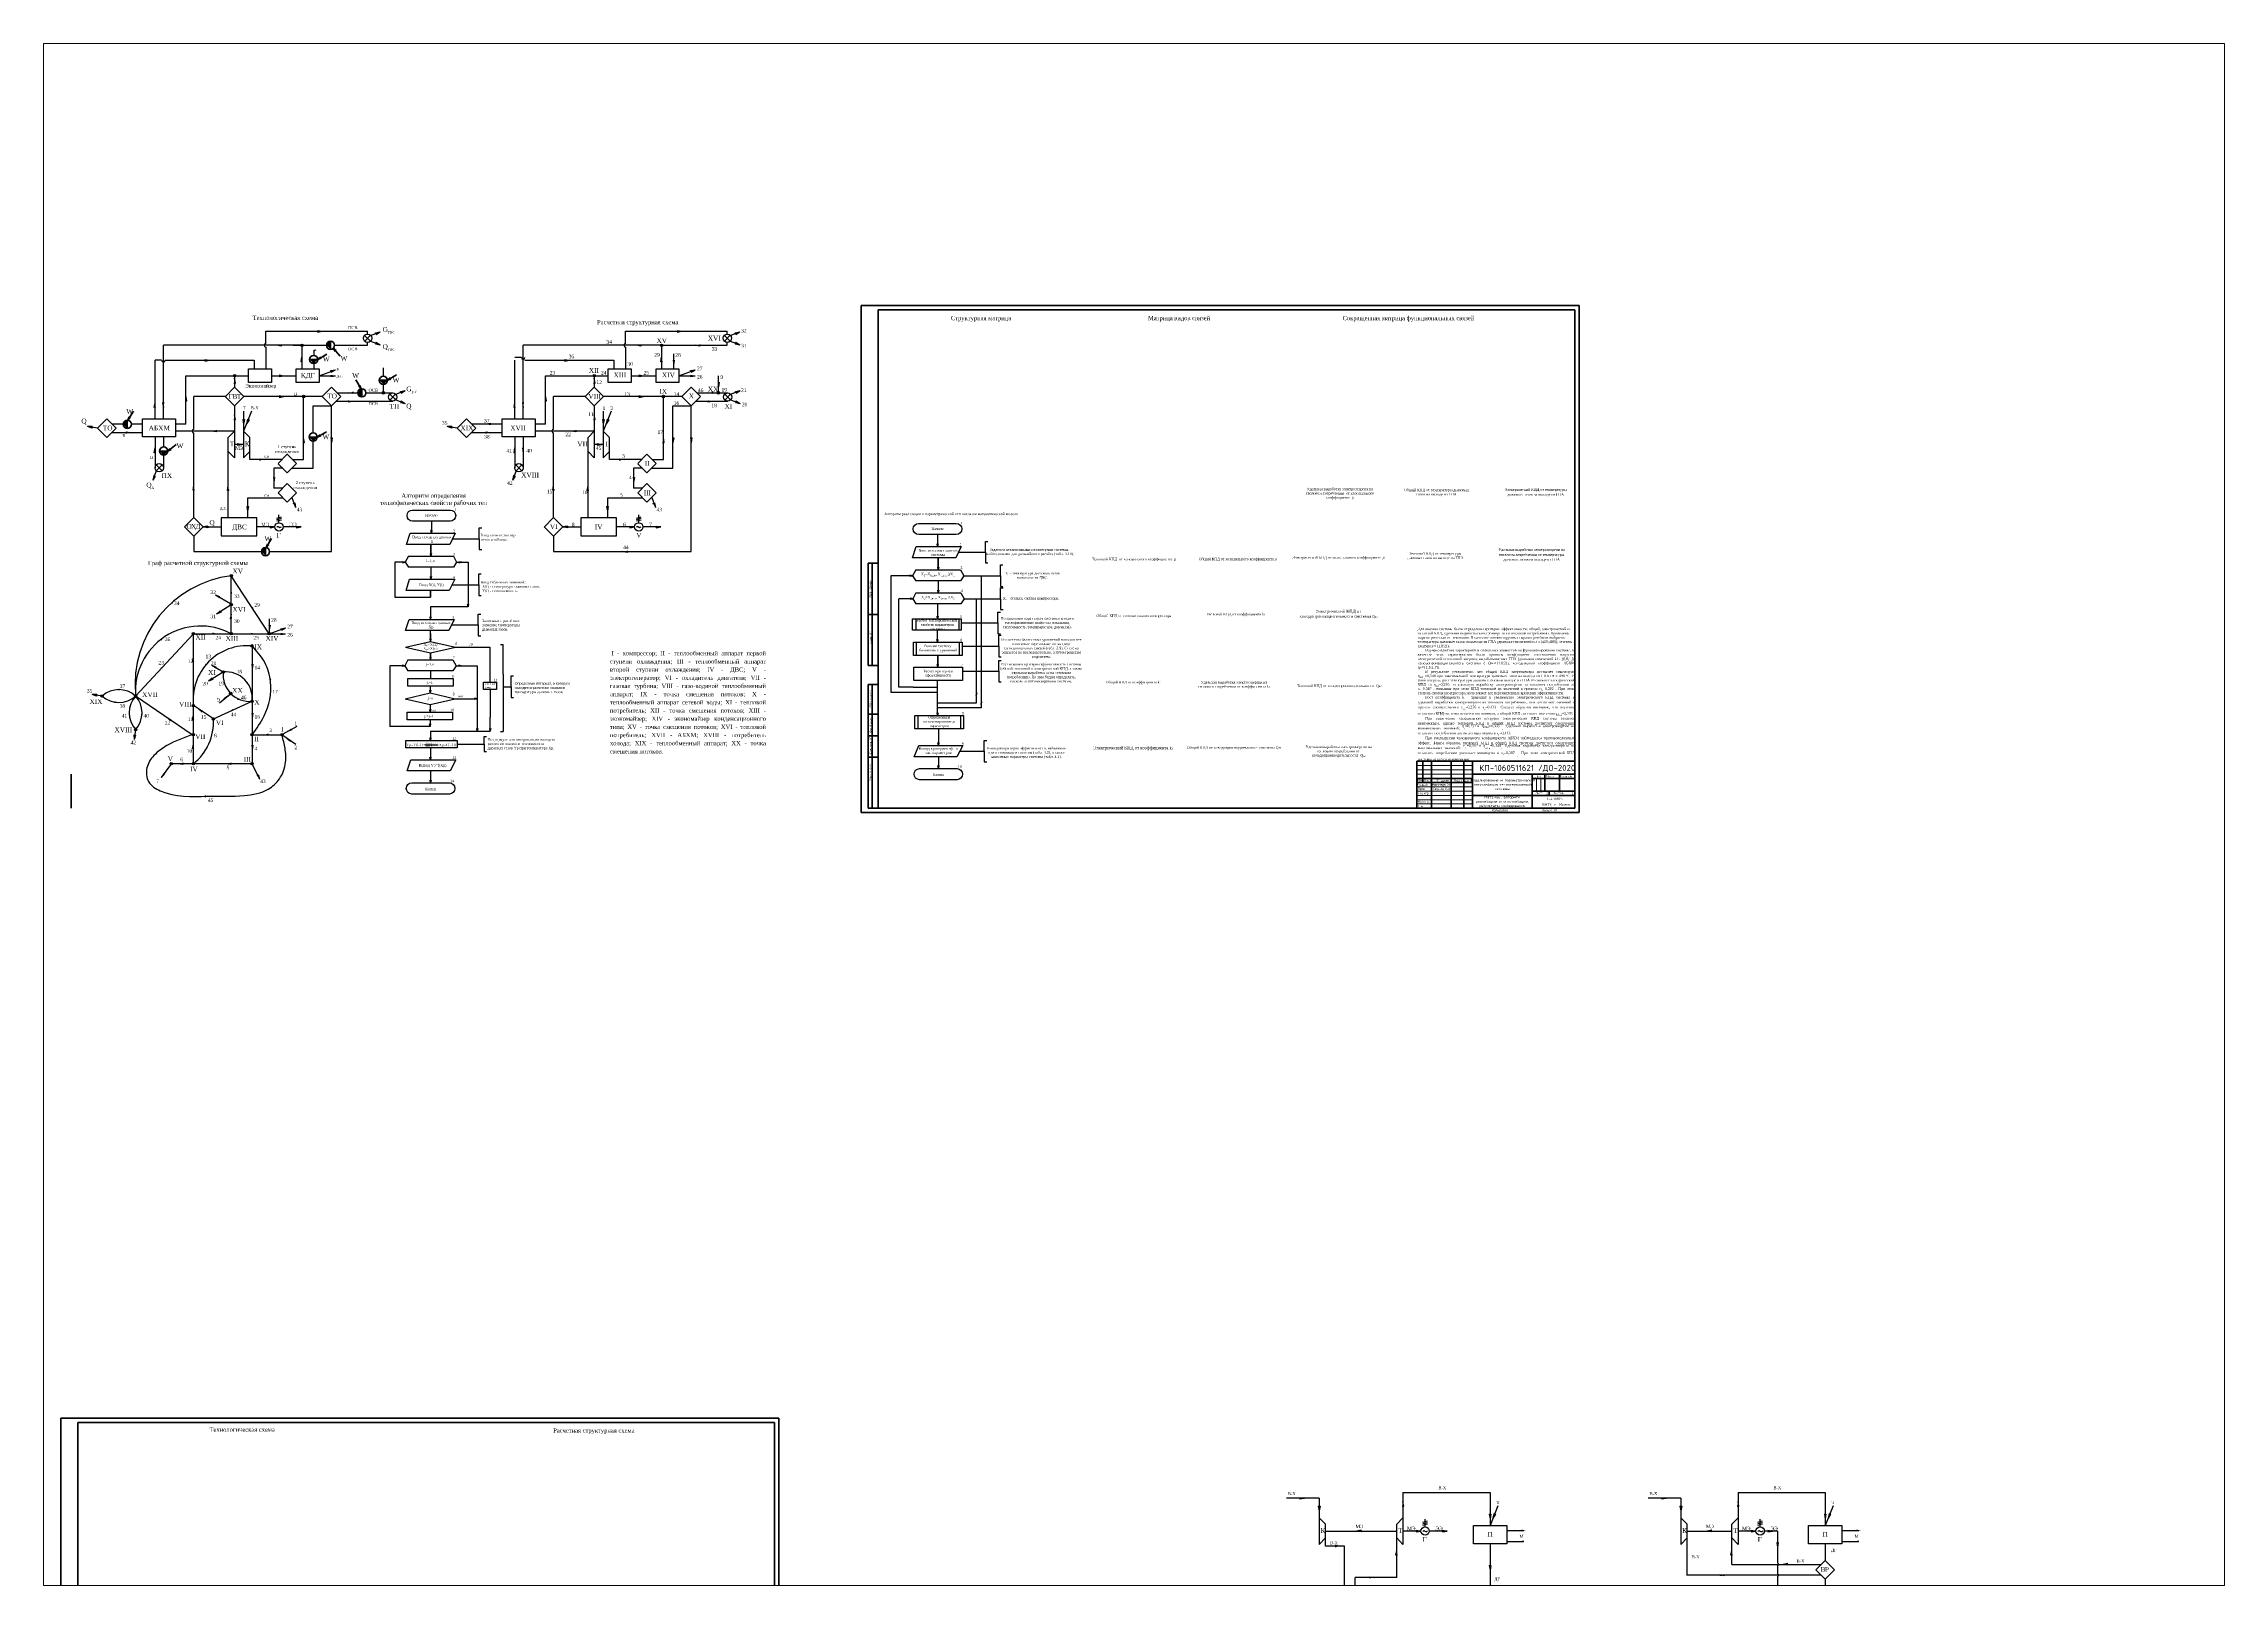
# Paper-space layout 'Layout1' of a CAD drawing. Extents: x 1.17 to 10.52, y 0.83 to 7.44.
# The model-space entities are those that its viewports show. They can reach past a viewport. Long polylines and large blocks are cut down to what shows.
import ezdxf

# ---------------------------------------------------------------- set-up
doc = ezdxf.new("R2010")
doc.units = 0
doc.header["$MEASUREMENT"] = 0
doc.linetypes.add('DASHED', pattern=[7, 5, -2, 0])
doc.linetypes.add('осеваяX2', pattern=[101.6, 63.5, -12.7, 12.7, -12.7])
for name, color, linetype, lineweight in [('1 Схема структурная', 240, 'Continuous', 50), ('block', 7, 'Continuous', 50), ('линии', 7, 'Continuous', 30), ('Оборудование', 7, 'Continuous', 30), ('Основная', 7, 'Continuous', 50), ('основной', 7, 'Continuous', 50), ('Позиции', 7, 'Continuous', 25), ('тонкая', 7, 'Continuous', 15)]:
    doc.layers.add(name, color=color, linetype=linetype, lineweight=lineweight)
doc.layers.add('текст', color=250, linetype='Continuous')
doc.styles.add('ГОСТ 2.304', font='isocpeur.ttf', dxfattribs={"height": 5})
doc.styles.add('МОЙСКИЙ', font='timesi.ttf')
doc.styles.add('Размер', font='GOST_Common.ttf')
doc.styles.add('стиль1', font='romans.shx', dxfattribs={"width": 0.75, "oblique": 15, "height": 3.5})

msp = doc.modelspace()

# ---------------------------------------------------------------- hatches: boundary and pattern name
at = {"layer": '1 Схема структурная'}
h = msp.add_hatch(color=0, dxfattribs=at)
h.dxf.hatch_style = 1
h.paths.add_polyline_path([(2533.9, 547.3), (2538.7, 542.5), (2538.7, 552.1)])
h = msp.add_hatch(color=0, dxfattribs=at)
h.dxf.hatch_style = 1
h.paths.add_polyline_path([(2519.1, 525.9), (2523.8, 530.7), (2514.3, 530.7)])
h = msp.add_hatch(color=0, dxfattribs=at)
h.dxf.hatch_style = 1
h.paths.add_polyline_path([(2570.6, 491.6), (2575.4, 486.8), (2575.4, 496.4)])
h = msp.add_hatch(color=0, dxfattribs=at)
h.dxf.hatch_style = 1
h.paths.add_polyline_path([(2600.7, 501.5), (2605.4, 506.3), (2595.9, 506.3)])
h = msp.add_hatch(color=0, dxfattribs=at)
h.dxf.hatch_style = 1
h.paths.add_polyline_path([(2295.9, 454.7), (2300.7, 449.9), (2300.7, 459.5)])
h = msp.add_hatch(color=0, dxfattribs=at)
h.dxf.hatch_style = 1
h.paths.add_polyline_path([(2518.5, 435), (2523.3, 439.8), (2513.7, 439.8)])
h = msp.add_hatch(color=0, dxfattribs=at)
h.dxf.hatch_style = 1
h.paths.add_polyline_path([(2343.3, 418.6), (2348.1, 423.4), (2338.5, 423.4)])
h = msp.add_hatch(color=0, dxfattribs=at)
h.dxf.hatch_style = 1
h.paths.add_polyline_path([(2457.8, 305.6), (2462.6, 300.8), (2462.6, 310.4)])
at = {"layer": 'block'}
h = msp.add_hatch(color=7, dxfattribs=at)
h.dxf.hatch_style = 1
h.paths.add_polyline_path([(2656.3, 330.3), (2656.9, 330.3), (2657.4, 330.3), (2656.9, 327.2)])
h = msp.add_hatch(color=7, dxfattribs=at)
h.dxf.hatch_style = 1
h.paths.add_polyline_path([(3249.3, 314.6), (3249.8, 314.6), (3250.4, 314.6), (3249.8, 311.5)])
h = msp.add_hatch(color=7, dxfattribs=at)
h.dxf.hatch_style = 1
h.paths.add_polyline_path([(2623.2, 293.7), (2623.2, 293.1), (2623.2, 292.6), (2626.3, 293.1)])
h = msp.add_hatch(color=7, dxfattribs=at)
h.dxf.hatch_style = 1
h.paths.add_polyline_path([(2655.8, 303.2), (2656.4, 303.2), (2656.9, 303.2), (2656.4, 300.1)])
h = msp.add_hatch(color=7, dxfattribs=at)
h.dxf.hatch_style = 1
h.paths.add_polyline_path([(2655.8, 303.2), (2656.4, 303.2), (2656.9, 303.2), (2656.4, 300.1)])
h = msp.add_hatch(color=7, dxfattribs=at)
h.dxf.hatch_style = 1
h.paths.add_polyline_path([(2689.2, 293.7), (2689.2, 293.1), (2689.2, 292.6), (2692.3, 293.1)])
h = msp.add_hatch(color=7, dxfattribs=at)
h.dxf.hatch_style = 1
h.paths.add_polyline_path([(3250.1, 287.5), (3250.6, 287.5), (3251.2, 287.5), (3250.6, 284.4)])
h = msp.add_hatch(color=7, dxfattribs=at)
h.dxf.hatch_style = 1
h.paths.add_polyline_path([(3250.1, 287.5), (3250.6, 287.5), (3251.2, 287.5), (3250.6, 284.4)])
h = msp.add_hatch(color=7, dxfattribs=at)
h.dxf.hatch_style = 1
h.paths.add_polyline_path([(2655.8, 276.3), (2656.4, 276.3), (2656.9, 276.3), (2656.4, 273.2)])
h = msp.add_hatch(color=7, dxfattribs=at)
h.dxf.hatch_style = 1
h.paths.add_polyline_path([(3217.5, 278), (3217.5, 277.4), (3217.5, 276.9), (3220.6, 277.4)])
h = msp.add_hatch(color=7, dxfattribs=at)
h.dxf.hatch_style = 1
h.paths.add_polyline_path([(3250.1, 260.4), (3250.6, 260.4), (3251.2, 260.4), (3250.6, 257.3)])
h = msp.add_hatch(color=7, dxfattribs=at)
h.dxf.hatch_style = 1
h.paths.add_polyline_path([(3250.1, 260.4), (3250.6, 260.4), (3251.2, 260.4), (3250.6, 257.3)])
h = msp.add_hatch(color=7, dxfattribs=at)
h.dxf.hatch_style = 1
h.paths.add_polyline_path([(2699.4, 244), (2700, 244), (2700.5, 244), (2700, 240.9)])
h = msp.add_hatch(color=7, dxfattribs=at)
h.dxf.hatch_style = 1
h.paths.add_polyline_path([(2699.4, 244), (2700, 244), (2700.5, 244), (2700, 240.9)])
h = msp.add_hatch(color=7, dxfattribs=at)
h.dxf.hatch_style = 1
h.paths.add_polyline_path([(3217.8, 250.9), (3217.8, 250.4), (3217.8, 249.8), (3220.9, 250.4)])
h = msp.add_hatch(color=7, dxfattribs=at)
h.dxf.hatch_style = 1
h.paths.add_polyline_path([(2655.3, 229.3), (2655.8, 229.3), (2656.4, 229.3), (2655.8, 226.2)])
h = msp.add_hatch(color=7, dxfattribs=at)
h.dxf.hatch_style = 1
h.paths.add_polyline_path([(3249.3, 229.8), (3249.8, 229.8), (3250.4, 229.8), (3249.8, 226.7)])
h = msp.add_hatch(color=7, dxfattribs=at)
h.dxf.hatch_style = 1
h.paths.add_polyline_path([(2655.3, 203.5), (2655.8, 203.5), (2656.4, 203.5), (2655.8, 200.3)])
h = msp.add_hatch(color=7, dxfattribs=at)
h.dxf.hatch_style = 1
h.paths.add_polyline_path([(2655.3, 181.9), (2655.8, 181.9), (2656.4, 181.9), (2655.8, 178.8)])
h = msp.add_hatch(color=7, dxfattribs=at)
h.dxf.hatch_style = 1
h.paths.add_polyline_path([(2655.3, 181.9), (2655.8, 181.9), (2656.4, 181.9), (2655.8, 178.8)])
h = msp.add_hatch(color=7, dxfattribs=at)
h.dxf.hatch_style = 1
h.paths.add_polyline_path([(2655.3, 181.9), (2655.8, 181.9), (2656.4, 181.9), (2655.8, 178.8)])
h = msp.add_hatch(color=7, dxfattribs=at)
h.dxf.hatch_style = 1
h.paths.add_polyline_path([(2655.3, 181.9), (2655.8, 181.9), (2656.4, 181.9), (2655.8, 178.8)])
h = msp.add_hatch(color=7, dxfattribs=at)
h.dxf.hatch_style = 1
h.paths.add_polyline_path([(3249.2, 202.7), (3249.8, 202.7), (3250.3, 202.7), (3249.8, 199.6)])
h = msp.add_hatch(color=7, dxfattribs=at)
h.dxf.hatch_style = 1
h.paths.add_polyline_path([(3249.2, 202.7), (3249.8, 202.7), (3250.3, 202.7), (3249.8, 199.6)])
h = msp.add_hatch(color=7, dxfattribs=at)
h.dxf.hatch_style = 1
h.paths.add_polyline_path([(2622.7, 172.4), (2622.7, 171.9), (2622.7, 171.3), (2625.8, 171.9)])
h = msp.add_hatch(color=7, dxfattribs=at)
h.dxf.hatch_style = 1
h.paths.add_polyline_path([(2688.7, 172.4), (2688.7, 171.9), (2688.7, 171.3), (2691.8, 171.9)])
h = msp.add_hatch(color=7, dxfattribs=at)
h.dxf.hatch_style = 1
h.paths.add_polyline_path([(3249.5, 173.2), (3250.1, 173.2), (3250.6, 173.2), (3250.1, 170.1)])
h = msp.add_hatch(color=7, dxfattribs=at)
h.dxf.hatch_style = 1
h.paths.add_polyline_path([(3249.5, 173.2), (3250.1, 173.2), (3250.6, 173.2), (3250.1, 170.1)])
h = msp.add_hatch(color=7, dxfattribs=at)
h.dxf.hatch_style = 1
h.paths.add_polyline_path([(2655, 143.2), (2655.5, 143.2), (2656.1, 143.2), (2655.5, 140.1)])
h = msp.add_hatch(color=7, dxfattribs=at)
h.dxf.hatch_style = 1
h.paths.add_polyline_path([(2655, 143.2), (2655.5, 143.2), (2656.1, 143.2), (2655.5, 140.1)])
h = msp.add_hatch(color=7, dxfattribs=at)
h.dxf.hatch_style = 1
h.paths.add_polyline_path([(2707.6, 133.9), (2707.6, 133.3), (2707.6, 132.8), (2710.7, 133.3)])
h = msp.add_hatch(color=7, dxfattribs=at)
h.dxf.hatch_style = 1
h.paths.add_polyline_path([(3294.6, 140.3), (3295.1, 140.3), (3295.7, 140.3), (3295.1, 137.2)])
h = msp.add_hatch(color=7, dxfattribs=at)
h.dxf.hatch_style = 1
h.paths.add_polyline_path([(3294.6, 140.3), (3295.1, 140.3), (3295.7, 140.3), (3295.1, 137.2)])
h = msp.add_hatch(color=7, dxfattribs=at)
h.dxf.hatch_style = 1
h.paths.add_polyline_path([(3300.3, 129.6), (3300.8, 129.6), (3301.4, 129.6), (3300.8, 126.5)])
h = msp.add_hatch(color=7, dxfattribs=at)
h.dxf.hatch_style = 1
h.paths.add_polyline_path([(3300.3, 129.6), (3300.8, 129.6), (3301.4, 129.6), (3300.8, 126.5)])
h = msp.add_hatch(color=7, dxfattribs=at)
h.dxf.hatch_style = 1
h.paths.add_polyline_path([(2654.9, 103.7), (2655.4, 103.7), (2656, 103.7), (2655.4, 100.6)])
h = msp.add_hatch(color=7, dxfattribs=at)
h.dxf.hatch_style = 1
h.paths.add_polyline_path([(2654.9, 103.7), (2655.4, 103.7), (2656, 103.7), (2655.4, 100.6)])
h = msp.add_hatch(color=7, dxfattribs=at)
h.dxf.hatch_style = 1
h.paths.add_polyline_path([(2655, 120.6), (2655.5, 120.6), (2656.1, 120.6), (2655.5, 117.5)])
h = msp.add_hatch(color=7, dxfattribs=at)
h.dxf.hatch_style = 1
h.paths.add_polyline_path([(2655, 120.6), (2655.5, 120.6), (2656.1, 120.6), (2655.5, 117.5)])
h = msp.add_hatch(color=7, dxfattribs=at)
h.dxf.hatch_style = 1
h.paths.add_polyline_path([(3249.5, 116.7), (3250, 116.7), (3250.6, 116.7), (3250, 113.6)])
h = msp.add_hatch(color=7, dxfattribs=at)
h.dxf.hatch_style = 1
h.paths.add_polyline_path([(3249.5, 116.7), (3250, 116.7), (3250.6, 116.7), (3250, 113.6)])
h = msp.add_hatch(color=7, dxfattribs=at)
h.dxf.hatch_style = 1
h.paths.add_polyline_path([(2655.1, 87.6), (2655.7, 87.6), (2656.2, 87.6), (2655.7, 84.5)])
h = msp.add_hatch(color=7, dxfattribs=at)
h.dxf.hatch_style = 1
h.paths.add_polyline_path([(2655.1, 87.6), (2655.7, 87.6), (2656.2, 87.6), (2655.7, 84.5)])
h = msp.add_hatch(color=7, dxfattribs=at)
h.dxf.hatch_style = 1
h.paths.add_polyline_path([(2710.2, 98.5), (2710.7, 98.5), (2711.3, 98.5), (2710.7, 95.4)])
h = msp.add_hatch(color=7, dxfattribs=at)
h.dxf.hatch_style = 1
h.paths.add_polyline_path([(2710.2, 98.5), (2710.7, 98.5), (2711.3, 98.5), (2710.7, 95.4)])
h = msp.add_hatch(color=7, dxfattribs=at)
h.dxf.hatch_style = 1
h.paths.add_polyline_path([(2725.3, 98.5), (2725.9, 98.5), (2726.4, 98.5), (2725.9, 95.4)])
h = msp.add_hatch(color=7, dxfattribs=at)
h.dxf.hatch_style = 1
h.paths.add_polyline_path([(2725.3, 98.5), (2725.9, 98.5), (2726.4, 98.5), (2725.9, 95.4)])
h = msp.add_hatch(color=7, dxfattribs=at)
h.dxf.hatch_style = 1
h.paths.add_polyline_path([(3250.2, 81.6), (3250.8, 81.6), (3251.3, 81.6), (3250.8, 78.5)])
h = msp.add_hatch(color=7, dxfattribs=at)
h.dxf.hatch_style = 1
h.paths.add_polyline_path([(2655.1, 64.8), (2655.7, 64.8), (2656.2, 64.8), (2655.7, 61.7)])
h = msp.add_hatch(color=7, dxfattribs=at)
h.dxf.hatch_style = 1
h.paths.add_polyline_path([(2655.1, 64.8), (2655.7, 64.8), (2656.2, 64.8), (2655.7, 61.7)])
h = msp.add_hatch(color=7, dxfattribs=at)
h.dxf.hatch_style = 1
h.paths.add_polyline_path([(3250.2, 54.5), (3250.8, 54.5), (3251.3, 54.5), (3250.8, 51.4)])
h = msp.add_hatch(color=7, dxfattribs=at)
h.dxf.hatch_style = 1
h.paths.add_polyline_path([(2655.4, 37.8), (2656, 37.8), (2656.5, 37.8), (2656, 34.7)])
at = {"layer": 'линии'}
h = msp.add_hatch(color=256, dxfattribs=at)
h.dxf.hatch_style = 1
h.paths.add_polyline_path([(2523.4, 564.7), (2523.4, 562.8), (2528.9, 563.7)])
h = msp.add_hatch(color=256, dxfattribs=at)
h.dxf.hatch_style = 1
h.paths.add_polyline_path([(2596.9, 563), (2591.4, 561.9), (2592.1, 560.1)])
h = msp.add_hatch(color=256, dxfattribs=at)
h.dxf.hatch_style = 1
h.paths.add_polyline_path([(2944.8, 564.7), (2944.8, 562.8), (2950.3, 563.7)])
h = msp.add_hatch(color=256, dxfattribs=at)
h.dxf.hatch_style = 1
h.paths.add_polyline_path([(3018.3, 563), (3012.8, 561.9), (3013.5, 560.1)])
h = msp.add_hatch(color=256, dxfattribs=at)
h.dxf.hatch_style = 1
h.paths.add_polyline_path([(2475.3, 547.3), (2480.8, 546.3), (2480.8, 548.2)])
h = msp.add_hatch(color=256, dxfattribs=at)
h.dxf.hatch_style = 1
h.paths.add_polyline_path([(2503.8, 547.3, 1), (2506.6, 547.3, 1)])
h = msp.add_hatch(color=256, dxfattribs=at)
h.dxf.hatch_style = 1
h.paths.add_polyline_path([(2592.1, 550.9), (2591.4, 549), (2596.9, 548)])
h = msp.add_hatch(color=256, dxfattribs=at)
h.dxf.hatch_style = 1
h.paths.add_polyline_path([(2896.7, 547.3), (2902.2, 546.3), (2902.2, 548.2)])
h = msp.add_hatch(color=256, dxfattribs=at)
h.dxf.hatch_style = 1
h.paths.add_polyline_path([(2925.2, 547.3, 1), (2928, 547.3, 1)])
h = msp.add_hatch(color=256, dxfattribs=at)
h.dxf.hatch_style = 1
h.paths.add_polyline_path([(2965.8, 547.3), (2971.3, 546.3), (2971.3, 548.2)])
h = msp.add_hatch(color=256, dxfattribs=at)
h.dxf.hatch_style = 1
h.paths.add_polyline_path([(3013.5, 550.9), (3012.8, 549), (3018.3, 548)])
h = msp.add_hatch(color=256, dxfattribs=at)
h.dxf.hatch_style = 1
h.paths.add_polyline_path([(2391.6, 530.8), (2391.6, 528.8), (2397.2, 529.8)])
h = msp.add_hatch(color=256, dxfattribs=at)
h.dxf.hatch_style = 1
h.paths.add_polyline_path([(2425, 511.7, 1), (2427.8, 511.7, 1)])
h = msp.add_hatch(color=256, dxfattribs=at)
h.dxf.hatch_style = 1
h.paths.add_polyline_path([(2478.6, 512.7), (2478.6, 510.8), (2484.1, 511.7)])
h = msp.add_hatch(color=256, dxfattribs=at)
h.dxf.hatch_style = 1
h.paths.add_polyline_path([(2505.2, 533.5), (2504.2, 528), (2506.1, 528)])
h = msp.add_hatch(color=256, dxfattribs=at)
h.dxf.hatch_style = 1
h.paths.add_polyline_path([(2544.6, 511.7), (2539, 510.8), (2539, 512.7)])
h = msp.add_hatch(color=256, dxfattribs=at)
h.dxf.hatch_style = 1
h.paths.add_polyline_path([(2544.6, 518.7), (2539.1, 517.6), (2539.7, 515.8)])
h = msp.add_hatch(color=256, dxfattribs=at)
h.dxf.hatch_style = 1
h.paths.add_polyline_path([(2813, 530.8), (2813, 528.8), (2818.6, 529.8)])
h = msp.add_hatch(color=256, dxfattribs=at)
h.dxf.hatch_style = 1
h.paths.add_polyline_path([(2846.4, 511.7, 1), (2849.2, 511.7, 1)])
h = msp.add_hatch(color=256, dxfattribs=at)
h.dxf.hatch_style = 1
h.paths.add_polyline_path([(2900, 512.7), (2900, 510.8), (2905.5, 511.7)])
h = msp.add_hatch(color=256, dxfattribs=at)
h.dxf.hatch_style = 1
h.paths.add_polyline_path([(2926.6, 533.5), (2925.6, 528), (2927.5, 528)])
h = msp.add_hatch(color=256, dxfattribs=at)
h.dxf.hatch_style = 1
h.paths.add_polyline_path([(2940.5, 524.4), (2941.4, 530), (2939.5, 530)])
h = msp.add_hatch(color=256, dxfattribs=at)
h.dxf.hatch_style = 1
h.paths.add_polyline_path([(2966, 511.7), (2960.4, 510.8), (2960.4, 512.7)])
h = msp.add_hatch(color=256, dxfattribs=at)
h.dxf.hatch_style = 1
h.paths.add_polyline_path([(2966, 518.7), (2960.5, 517.6), (2961.1, 515.8)])
h = msp.add_hatch(color=256, dxfattribs=at)
h.dxf.hatch_style = 1
h.paths.add_polyline_path([(2369.3, 487.9), (2370.3, 482.4), (2368.3, 482.4)])
h = msp.add_hatch(color=256, dxfattribs=at)
h.dxf.hatch_style = 1
h.paths.add_polyline_path([(2369.3, 487.9), (2370.3, 482.4), (2368.3, 482.4)])
h = msp.add_hatch(color=256, dxfattribs=at)
h.dxf.hatch_style = 1
h.paths.add_polyline_path([(2426.4, 508.6), (2427.4, 503), (2425.4, 503)])
h = msp.add_hatch(color=256, dxfattribs=at)
h.dxf.hatch_style = 1
h.paths.add_polyline_path([(2426.4, 508.6), (2427.4, 503), (2425.4, 503)])
h = msp.add_hatch(color=256, dxfattribs=at)
h.dxf.hatch_style = 1
h.paths.add_polyline_path([(2478.6, 488.3), (2478.6, 486.3), (2484.1, 487.3)])
h = msp.add_hatch(color=256, dxfattribs=at)
h.dxf.hatch_style = 1
h.paths.add_polyline_path([(2505.9, 487.3, 1), (2508.7, 487.3, 1)])
h = msp.add_hatch(color=256, dxfattribs=at)
h.dxf.hatch_style = 1
h.paths.add_polyline_path([(2559.3, 491.6), (2564.9, 490.7), (2564.9, 492.6)])
h = msp.add_hatch(color=256, dxfattribs=at)
h.dxf.hatch_style = 1
h.paths.add_polyline_path([(2599.3, 491.6, 1), (2602.1, 491.6, 1)])
h = msp.add_hatch(color=256, dxfattribs=at)
h.dxf.hatch_style = 1
h.paths.add_polyline_path([(2626.3, 494.2), (2620.8, 493.2), (2621.5, 491.4)])
h = msp.add_hatch(color=256, dxfattribs=at)
h.dxf.hatch_style = 1
h.paths.add_polyline_path([(2790.7, 487.9), (2791.7, 482.4), (2789.7, 482.4)])
h = msp.add_hatch(color=256, dxfattribs=at)
h.dxf.hatch_style = 1
h.paths.add_polyline_path([(2790.7, 487.9), (2791.7, 482.4), (2789.7, 482.4)])
h = msp.add_hatch(color=256, dxfattribs=at)
h.dxf.hatch_style = 1
h.paths.add_polyline_path([(2847.8, 508.6), (2848.8, 503), (2846.8, 503)])
h = msp.add_hatch(color=256, dxfattribs=at)
h.dxf.hatch_style = 1
h.paths.add_polyline_path([(2847.8, 508.6), (2848.8, 503), (2846.8, 503)])
h = msp.add_hatch(color=256, dxfattribs=at)
h.dxf.hatch_style = 1
h.paths.add_polyline_path([(2900, 488.3), (2900, 486.3), (2905.5, 487.3)])
h = msp.add_hatch(color=256, dxfattribs=at)
h.dxf.hatch_style = 1
h.paths.add_polyline_path([(2927.3, 487.3, 1), (2930.1, 487.3, 1)])
h = msp.add_hatch(color=256, dxfattribs=at)
h.dxf.hatch_style = 1
h.paths.add_polyline_path([(2980.8, 491.6), (2986.3, 490.7), (2986.3, 492.6)])
h = msp.add_hatch(color=256, dxfattribs=at)
h.dxf.hatch_style = 1
h.paths.add_polyline_path([(2991.7, 491.6, 1), (2994.5, 491.6, 1)])
h = msp.add_hatch(color=256, dxfattribs=at)
h.dxf.hatch_style = 1
h.paths.add_polyline_path([(2993.1, 498.7), (2994, 504.2), (2992.1, 504.2)])
h = msp.add_hatch(color=256, dxfattribs=at)
h.dxf.hatch_style = 1
h.paths.add_polyline_path([(3018.7, 494.2), (3013.2, 493.2), (3013.9, 491.4)])
h = msp.add_hatch(color=256, dxfattribs=at)
h.dxf.hatch_style = 1
h.paths.add_polyline_path([(2333.2, 479.9), (2332.3, 474.4), (2334.2, 474.4)])
h = msp.add_hatch(color=256, dxfattribs=at)
h.dxf.hatch_style = 1
h.paths.add_polyline_path([(2343, 474.4), (2342.1, 479.9), (2344, 479.9)])
h = msp.add_hatch(color=256, dxfattribs=at)
h.dxf.hatch_style = 1
h.paths.add_polyline_path([(2426.4, 465.8), (2427.4, 460.2), (2425.4, 460.2)])
h = msp.add_hatch(color=256, dxfattribs=at)
h.dxf.hatch_style = 1
h.paths.add_polyline_path([(2426.4, 465.8), (2427.4, 460.2), (2425.4, 460.2)])
h = msp.add_hatch(color=256, dxfattribs=at)
h.dxf.hatch_style = 1
h.paths.add_polyline_path([(2436.8, 454.7), (2437.8, 460.2), (2435.9, 460.2)])
h = msp.add_hatch(color=256, dxfattribs=at)
h.dxf.hatch_style = 1
h.paths.add_polyline_path([(2436.8, 454.7), (2437.8, 460.2), (2435.9, 460.2)])
h = msp.add_hatch(color=256, dxfattribs=at)
h.dxf.hatch_style = 1
h.paths.add_polyline_path([(2440.2, 455.3), (2443.3, 460), (2441.5, 460.7)])
h = msp.add_hatch(color=256, dxfattribs=at)
h.dxf.hatch_style = 1
h.paths.add_polyline_path([(2440.2, 455.3), (2443.3, 460), (2441.5, 460.7)])
h = msp.add_hatch(color=256, dxfattribs=at)
h.dxf.hatch_style = 1
h.paths.add_polyline_path([(2564.9, 481.8), (2559.3, 480.9), (2559.3, 482.8)])
h = msp.add_hatch(color=256, dxfattribs=at)
h.dxf.hatch_style = 1
h.paths.add_polyline_path([(2621.5, 482.1), (2620.8, 480.3), (2626.3, 479.2)])
h = msp.add_hatch(color=256, dxfattribs=at)
h.dxf.hatch_style = 1
h.paths.add_polyline_path([(2754.6, 479.9), (2753.7, 474.4), (2755.6, 474.4)])
h = msp.add_hatch(color=256, dxfattribs=at)
h.dxf.hatch_style = 1
h.paths.add_polyline_path([(2764.4, 474.4), (2763.5, 479.9), (2765.4, 479.9)])
h = msp.add_hatch(color=256, dxfattribs=at)
h.dxf.hatch_style = 1
h.paths.add_polyline_path([(2847.8, 465.8), (2848.8, 460.2), (2846.8, 460.2)])
h = msp.add_hatch(color=256, dxfattribs=at)
h.dxf.hatch_style = 1
h.paths.add_polyline_path([(2847.8, 465.8), (2848.8, 460.2), (2846.8, 460.2)])
h = msp.add_hatch(color=256, dxfattribs=at)
h.dxf.hatch_style = 1
h.paths.add_polyline_path([(2858.2, 454.7), (2859.2, 460.2), (2857.3, 460.2)])
h = msp.add_hatch(color=256, dxfattribs=at)
h.dxf.hatch_style = 1
h.paths.add_polyline_path([(2858.2, 454.7), (2859.2, 460.2), (2857.3, 460.2)])
h = msp.add_hatch(color=256, dxfattribs=at)
h.dxf.hatch_style = 1
h.paths.add_polyline_path([(2861.6, 455.3), (2864.7, 460), (2862.9, 460.7)])
h = msp.add_hatch(color=256, dxfattribs=at)
h.dxf.hatch_style = 1
h.paths.add_polyline_path([(2861.6, 455.3), (2864.7, 460), (2862.9, 460.7)])
h = msp.add_hatch(color=256, dxfattribs=at)
h.dxf.hatch_style = 1
h.paths.add_polyline_path([(2986.3, 481.8), (2980.8, 480.9), (2980.8, 482.8)])
h = msp.add_hatch(color=256, dxfattribs=at)
h.dxf.hatch_style = 1
h.paths.add_polyline_path([(3013.9, 482.1), (3013.2, 480.3), (3018.7, 479.2)])
h = msp.add_hatch(color=256, dxfattribs=at)
h.dxf.hatch_style = 1
h.paths.add_polyline_path([(2254, 452), (2259.4, 450.4), (2259.6, 452.3)])
h = msp.add_hatch(color=256, dxfattribs=at)
h.dxf.hatch_style = 1
h.paths.add_polyline_path([(2305.3, 444.9), (2299.8, 445.9), (2299.8, 443.9)])
h = msp.add_hatch(color=256, dxfattribs=at)
h.dxf.hatch_style = 1
h.paths.add_polyline_path([(2399.2, 446.8), (2404.7, 445.8), (2404.7, 447.7)])
h = msp.add_hatch(color=256, dxfattribs=at)
h.dxf.hatch_style = 1
h.paths.add_polyline_path([(2507.3, 438.8), (2508.2, 433.3), (2506.3, 433.3)])
h = msp.add_hatch(color=256, dxfattribs=at)
h.dxf.hatch_style = 1
h.paths.add_polyline_path([(2539.8, 433.5), (2540.8, 439), (2538.8, 439)])
h = msp.add_hatch(color=256, dxfattribs=at)
h.dxf.hatch_style = 1
h.paths.add_polyline_path([(2675.4, 452), (2680.8, 450.4), (2681, 452.3)])
h = msp.add_hatch(color=256, dxfattribs=at)
h.dxf.hatch_style = 1
h.paths.add_polyline_path([(2721.2, 454.7), (2726.7, 455.7), (2726.7, 453.7)])
h = msp.add_hatch(color=256, dxfattribs=at)
h.dxf.hatch_style = 1
h.paths.add_polyline_path([(2726.7, 444.9), (2721.2, 445.9), (2721.2, 443.9)])
h = msp.add_hatch(color=256, dxfattribs=at)
h.dxf.hatch_style = 1
h.paths.add_polyline_path([(2820.6, 446.8), (2826.1, 445.8), (2826.1, 447.7)])
h = msp.add_hatch(color=256, dxfattribs=at)
h.dxf.hatch_style = 1
h.paths.add_polyline_path([(2928.7, 438.8), (2929.6, 433.3), (2927.7, 433.3)])
h = msp.add_hatch(color=256, dxfattribs=at)
h.dxf.hatch_style = 1
h.paths.add_polyline_path([(2939.9, 433.5), (2940.9, 439), (2939, 439)])
h = msp.add_hatch(color=256, dxfattribs=at)
h.dxf.hatch_style = 1
h.paths.add_polyline_path([(2961.2, 433.5), (2962.2, 439), (2960.2, 439)])
h = msp.add_hatch(color=256, dxfattribs=at)
h.dxf.hatch_style = 1
h.paths.add_polyline_path([(2333.2, 427.1), (2332.3, 421.5), (2334.2, 421.5)])
h = msp.add_hatch(color=256, dxfattribs=at)
h.dxf.hatch_style = 1
h.paths.add_polyline_path([(2429.7, 432.1), (2429.7, 430.2), (2435.2, 431.2)])
h = msp.add_hatch(color=256, dxfattribs=at)
h.dxf.hatch_style = 1
h.paths.add_polyline_path([(2461.9, 413.5), (2456.4, 414.4), (2456.4, 412.5)])
h = msp.add_hatch(color=256, dxfattribs=at)
h.dxf.hatch_style = 1
h.paths.add_polyline_path([(2754.6, 427.1), (2753.7, 421.5), (2755.6, 421.5)])
h = msp.add_hatch(color=256, dxfattribs=at)
h.dxf.hatch_style = 1
h.paths.add_polyline_path([(2764.4, 421.5), (2763.5, 427.1), (2765.4, 427.1)])
h = msp.add_hatch(color=256, dxfattribs=at)
h.dxf.hatch_style = 1
h.paths.add_polyline_path([(2851.1, 432.1), (2851.1, 430.2), (2856.6, 431.2)])
h = msp.add_hatch(color=256, dxfattribs=at)
h.dxf.hatch_style = 1
h.paths.add_polyline_path([(2883.3, 413.5), (2877.8, 414.4), (2877.8, 412.5)])
h = msp.add_hatch(color=256, dxfattribs=at)
h.dxf.hatch_style = 1
h.paths.add_polyline_path([(2333.5, 393.9), (2331.7, 394.6), (2330.6, 389.1)])
h = msp.add_hatch(color=256, dxfattribs=at)
h.dxf.hatch_style = 1
h.paths.add_polyline_path([(2472.3, 386.9), (2473.3, 392.4), (2471.4, 392.4)])
h = msp.add_hatch(color=256, dxfattribs=at)
h.dxf.hatch_style = 1
h.paths.add_polyline_path([(2754.9, 393.9), (2753.1, 394.6), (2752, 389.1)])
h = msp.add_hatch(color=256, dxfattribs=at)
h.dxf.hatch_style = 1
h.paths.add_polyline_path([(2893.7, 386.9), (2894.7, 392.4), (2892.8, 392.4)])
h = msp.add_hatch(color=256, dxfattribs=at)
h.dxf.hatch_style = 1
h.paths.add_polyline_path([(2378.6, 383.1), (2377.7, 377.5), (2379.6, 377.5)])
h = msp.add_hatch(color=256, dxfattribs=at)
h.dxf.hatch_style = 1
h.paths.add_polyline_path([(2419, 382.7), (2418, 377.2), (2419.9, 377.2)])
h = msp.add_hatch(color=256, dxfattribs=at)
h.dxf.hatch_style = 1
h.paths.add_polyline_path([(2441.7, 353.1), (2442.7, 358.6), (2440.8, 358.6)])
h = msp.add_hatch(color=256, dxfattribs=at)
h.dxf.hatch_style = 1
h.paths.add_polyline_path([(2497.9, 357.2), (2496.8, 362.6), (2495, 361.9)])
h = msp.add_hatch(color=256, dxfattribs=at)
h.dxf.hatch_style = 1
h.paths.add_polyline_path([(2800.1, 383.1), (2799.1, 377.5), (2801, 377.5)])
h = msp.add_hatch(color=256, dxfattribs=at)
h.dxf.hatch_style = 1
h.paths.add_polyline_path([(2840.4, 382.7), (2839.4, 377.2), (2841.3, 377.2)])
h = msp.add_hatch(color=256, dxfattribs=at)
h.dxf.hatch_style = 1
h.paths.add_polyline_path([(2863.1, 353.1), (2864.1, 358.6), (2862.2, 358.6)])
h = msp.add_hatch(color=256, dxfattribs=at)
h.dxf.hatch_style = 1
h.paths.add_polyline_path([(2919.3, 357.2), (2918.2, 362.6), (2916.4, 361.9)])
h = msp.add_hatch(color=256, dxfattribs=at)
h.dxf.hatch_style = 1
h.paths.add_polyline_path([(2389.5, 334.6), (2395, 333.6), (2395, 335.6)])
h = msp.add_hatch(color=256, dxfattribs=at)
h.dxf.hatch_style = 1
h.paths.add_polyline_path([(2468, 335.6), (2468, 333.6), (2473.5, 334.6)])
h = msp.add_hatch(color=256, dxfattribs=at)
h.dxf.hatch_style = 1
h.paths.add_polyline_path([(2498.8, 335.6), (2498.8, 333.6), (2504.3, 334.6)])
h = msp.add_hatch(color=256, dxfattribs=at)
h.dxf.hatch_style = 1
h.paths.add_polyline_path([(2810.9, 334.6), (2816.4, 333.6), (2816.4, 335.6)])
h = msp.add_hatch(color=256, dxfattribs=at)
h.dxf.hatch_style = 1
h.paths.add_polyline_path([(2889.4, 335.6), (2889.4, 333.6), (2894.9, 334.6)])
h = msp.add_hatch(color=256, dxfattribs=at)
h.dxf.hatch_style = 1
h.paths.add_polyline_path([(2920.2, 335.6), (2920.2, 333.6), (2925.7, 334.6)])
h = msp.add_hatch(color=256, dxfattribs=at)
h.dxf.hatch_style = 1
h.paths.add_polyline_path([(2880.6, 305.6), (2886.1, 304.6), (2886.1, 306.6)])
h = msp.add_hatch(color=256, dxfattribs=at)
h.dxf.hatch_style = 1
h.paths.add_polyline_path([(2421.1, 277.4, 1), (2423.9, 277.4, 1)])
h = msp.add_hatch(color=256, dxfattribs=at)
h.dxf.hatch_style = 1
h.paths.add_polyline_path([(2422.6, 261.7), (2421.6, 256.2), (2423.5, 256.2)])
h = msp.add_hatch(color=256, dxfattribs=at)
h.dxf.hatch_style = 1
h.paths.add_polyline_path([(2349.4, 242.7), (2354.4, 245.4), (2353.1, 246.9)])
h = msp.add_hatch(color=256, dxfattribs=at)
h.dxf.hatch_style = 1
h.paths.add_polyline_path([(2403.9, 254.4), (2408.3, 250.9), (2409.2, 252.6)])
h = msp.add_hatch(color=256, dxfattribs=at)
h.dxf.hatch_style = 1
h.paths.add_polyline_path([(2405.3, 232.5), (2410.5, 234.6), (2409.4, 236.3)])
h = msp.add_hatch(color=256, dxfattribs=at)
h.dxf.hatch_style = 1
h.paths.add_polyline_path([(2421.1, 243.4, 1), (2423.9, 243.4, 1)])
h = msp.add_hatch(color=256, dxfattribs=at)
h.dxf.hatch_style = 1
h.paths.add_polyline_path([(2422.6, 232.4), (2421.6, 226.9), (2423.5, 226.9)])
h = msp.add_hatch(color=256, dxfattribs=at)
h.dxf.hatch_style = 1
h.paths.add_polyline_path([(2444.7, 243.6), (2446.9, 238.4), (2448.5, 239.5)])
h = msp.add_hatch(color=256, dxfattribs=at)
h.dxf.hatch_style = 1
h.paths.add_polyline_path([(2344.2, 205.5), (2339.2, 203), (2340.4, 201.4)])
h = msp.add_hatch(color=256, dxfattribs=at)
h.dxf.hatch_style = 1
h.paths.add_polyline_path([(2376.7, 209.4, 1), (2379.5, 209.4, 1)])
h = msp.add_hatch(color=256, dxfattribs=at)
h.dxf.hatch_style = 1
h.paths.add_polyline_path([(2406.9, 209.4), (2401.4, 210.4), (2401.4, 208.5)])
h = msp.add_hatch(color=256, dxfattribs=at)
h.dxf.hatch_style = 1
h.paths.add_polyline_path([(2421.1, 209.4, 1), (2423.9, 209.4, 1)])
h = msp.add_hatch(color=256, dxfattribs=at)
h.dxf.hatch_style = 1
h.paths.add_polyline_path([(2451.3, 209.4), (2445.8, 210.4), (2445.8, 208.5)])
h = msp.add_hatch(color=256, dxfattribs=at)
h.dxf.hatch_style = 1
h.paths.add_polyline_path([(2465.5, 209.4, 1), (2468.3, 209.4, 1)])
h = msp.add_hatch(color=256, dxfattribs=at)
h.dxf.hatch_style = 1
h.paths.add_polyline_path([(2466.9, 214.1), (2467.9, 219.6), (2466, 219.6)])
h = msp.add_hatch(color=256, dxfattribs=at)
h.dxf.hatch_style = 1
h.paths.add_polyline_path([(2486, 216.4), (2480.5, 215.3), (2481.2, 213.5)])
h = msp.add_hatch(color=256, dxfattribs=at)
h.dxf.hatch_style = 1
h.paths.add_polyline_path([(2486, 209.4), (2480.5, 208.5), (2480.5, 210.4)])
h = msp.add_hatch(color=256, dxfattribs=at)
h.dxf.hatch_style = 1
h.paths.add_polyline_path([(2378.2, 181.9), (2377.2, 176.4), (2379.1, 176.4)])
h = msp.add_hatch(color=256, dxfattribs=at)
h.dxf.hatch_style = 1
h.paths.add_polyline_path([(2445.5, 195.2, 1), (2448.3, 195.2, 1)])
h = msp.add_hatch(color=256, dxfattribs=at)
h.dxf.hatch_style = 1
h.paths.add_polyline_path([(2344.3, 172.9), (2339.8, 169.5), (2341.3, 168.2)])
h = msp.add_hatch(color=256, dxfattribs=at)
h.dxf.hatch_style = 1
h.paths.add_polyline_path([(2395.9, 176.5), (2391.4, 173.2), (2392.8, 171.8)])
h = msp.add_hatch(color=256, dxfattribs=at)
h.dxf.hatch_style = 1
h.paths.add_polyline_path([(2395.8, 153.7), (2401, 155.9), (2400, 157.5)])
h = msp.add_hatch(color=256, dxfattribs=at)
h.dxf.hatch_style = 1
h.paths.add_polyline_path([(2399.6, 172), (2404, 168.5), (2404.9, 170.2)])
h = msp.add_hatch(color=256, dxfattribs=at)
h.dxf.hatch_style = 1
h.paths.add_polyline_path([(2411.7, 164.6, 1), (2414.5, 164.6, 1)])
h = msp.add_hatch(color=256, dxfattribs=at)
h.dxf.hatch_style = 1
h.paths.add_polyline_path([(2438.1, 155.7), (2440.9, 150.9), (2442.4, 152.1)])
h = msp.add_hatch(color=256, dxfattribs=at)
h.dxf.hatch_style = 1
h.paths.add_polyline_path([(2446.9, 168.3), (2447.8, 173.8), (2445.9, 173.8)])
h = msp.add_hatch(color=256, dxfattribs=at)
h.dxf.hatch_style = 1
h.paths.add_polyline_path([(2467.4, 160.3), (2467.6, 154.7), (2469.5, 155.1)])
h = msp.add_hatch(color=256, dxfattribs=at)
h.dxf.hatch_style = 1
h.paths.add_polyline_path([(2259.4, 138.1), (2264.8, 136.4), (2265, 138.4)])
h = msp.add_hatch(color=256, dxfattribs=at)
h.dxf.hatch_style = 1
h.paths.add_polyline_path([(2269.8, 136.4, 1), (2272.6, 136.4, 1)])
h = msp.add_hatch(color=256, dxfattribs=at)
h.dxf.hatch_style = 1
h.paths.add_polyline_path([(2291.1, 128.9), (2285.7, 130.3), (2285.5, 128.3)])
h = msp.add_hatch(color=256, dxfattribs=at)
h.dxf.hatch_style = 1
h.paths.add_polyline_path([(2286.1, 143.6), (2291.7, 143.1), (2291.5, 145.1)])
h = msp.add_hatch(color=256, dxfattribs=at)
h.dxf.hatch_style = 1
h.paths.add_polyline_path([(2309.1, 136.4, 1), (2311.9, 136.4, 1)])
h = msp.add_hatch(color=256, dxfattribs=at)
h.dxf.hatch_style = 1
h.paths.add_polyline_path([(2418.5, 136.5), (2413.7, 133.6), (2414.9, 132.2)])
h = msp.add_hatch(color=256, dxfattribs=at)
h.dxf.hatch_style = 1
h.paths.add_polyline_path([(2420.4, 139.4, 1), (2423.2, 139.4, 1)])
h = msp.add_hatch(color=256, dxfattribs=at)
h.dxf.hatch_style = 1
h.paths.add_polyline_path([(2434.9, 131.5), (2429.3, 131.8), (2429.8, 133.7)])
h = msp.add_hatch(color=256, dxfattribs=at)
h.dxf.hatch_style = 1
h.paths.add_polyline_path([(2445.5, 130.3, 1), (2448.3, 130.3, 1)])
h = msp.add_hatch(color=256, dxfattribs=at)
h.dxf.hatch_style = 1
h.paths.add_polyline_path([(2303, 119.3), (2302.2, 113.8), (2304.1, 113.8)])
h = msp.add_hatch(color=256, dxfattribs=at)
h.dxf.hatch_style = 1
h.paths.add_polyline_path([(2317.3, 110.6), (2318.9, 116), (2317, 116.2)])
h = msp.add_hatch(color=256, dxfattribs=at)
h.dxf.hatch_style = 1
h.paths.add_polyline_path([(2347.3, 111.3), (2351.4, 107.5), (2352.4, 109.1)])
h = msp.add_hatch(color=256, dxfattribs=at)
h.dxf.hatch_style = 1
h.paths.add_polyline_path([(2376.7, 125.1, 1), (2379.5, 125.1, 1)])
h = msp.add_hatch(color=256, dxfattribs=at)
h.dxf.hatch_style = 1
h.paths.add_polyline_path([(2378.2, 114.1), (2377.2, 108.6), (2379.1, 108.6)])
h = msp.add_hatch(color=256, dxfattribs=at)
h.dxf.hatch_style = 1
h.paths.add_polyline_path([(2384.3, 121.3), (2388.4, 117.5), (2389.5, 119.2)])
h = msp.add_hatch(color=256, dxfattribs=at)
h.dxf.hatch_style = 1
h.paths.add_polyline_path([(2400.1, 109.6, 1), (2402.9, 109.6, 1)])
h = msp.add_hatch(color=256, dxfattribs=at)
h.dxf.hatch_style = 1
h.paths.add_polyline_path([(2419.8, 118), (2425.2, 119.6), (2424.3, 121.3)])
h = msp.add_hatch(color=256, dxfattribs=at)
h.dxf.hatch_style = 1
h.paths.add_polyline_path([(2446.9, 110.7), (2447.8, 116.2), (2445.9, 116.2)])
h = msp.add_hatch(color=256, dxfattribs=at)
h.dxf.hatch_style = 1
h.paths.add_polyline_path([(2308.8, 85.4), (2310.4, 90.7), (2308.5, 91)])
h = msp.add_hatch(color=256, dxfattribs=at)
h.dxf.hatch_style = 1
h.paths.add_polyline_path([(2311.9, 97.1, 1), (2309.1, 97.1, 1)])
h = msp.add_hatch(color=256, dxfattribs=at)
h.dxf.hatch_style = 1
h.paths.add_polyline_path([(2376.7, 91.1, 1), (2379.5, 91.1, 1)])
h = msp.add_hatch(color=256, dxfattribs=at)
h.dxf.hatch_style = 1
h.paths.add_polyline_path([(2378.2, 80.1), (2377.2, 74.6), (2379.1, 74.6)])
h = msp.add_hatch(color=256, dxfattribs=at)
h.dxf.hatch_style = 1
h.paths.add_polyline_path([(2396.3, 80.6), (2393, 76.1), (2394.7, 75.2)])
h = msp.add_hatch(color=256, dxfattribs=at)
h.dxf.hatch_style = 1
h.paths.add_polyline_path([(2445.5, 91.1, 1), (2448.3, 91.1, 1)])
h = msp.add_hatch(color=256, dxfattribs=at)
h.dxf.hatch_style = 1
h.paths.add_polyline_path([(2446.9, 73.4), (2447.8, 78.9), (2445.9, 78.9)])
h = msp.add_hatch(color=256, dxfattribs=at)
h.dxf.hatch_style = 1
h.paths.add_polyline_path([(2459.9, 91.1), (2465.5, 90.2), (2465.5, 92.1)])
h = msp.add_hatch(color=256, dxfattribs=at)
h.dxf.hatch_style = 1
h.paths.add_polyline_path([(2480.4, 91.1, 1), (2483.2, 91.1, 1)])
h = msp.add_hatch(color=256, dxfattribs=at)
h.dxf.hatch_style = 1
h.paths.add_polyline_path([(2487.7, 86.8), (2491.8, 83), (2492.8, 84.6)])
h = msp.add_hatch(color=256, dxfattribs=at)
h.dxf.hatch_style = 1
h.paths.add_polyline_path([(2488.1, 94.7), (2493.4, 96.7), (2492.4, 98.4)])
h = msp.add_hatch(color=256, dxfattribs=at)
h.dxf.hatch_style = 1
h.paths.add_polyline_path([(2350.8, 57.2, 1), (2353.6, 57.2, 1)])
h = msp.add_hatch(color=256, dxfattribs=at)
h.dxf.hatch_style = 1
h.paths.add_polyline_path([(2360.2, 57.2), (2365.7, 56.2), (2365.7, 58.1)])
h = msp.add_hatch(color=256, dxfattribs=at)
h.dxf.hatch_style = 1
h.paths.add_polyline_path([(2376.7, 57.2, 1), (2379.5, 57.2, 1)])
h = msp.add_hatch(color=256, dxfattribs=at)
h.dxf.hatch_style = 1
h.paths.add_polyline_path([(2416.4, 57.2), (2422, 56.2), (2422, 58.1)])
h = msp.add_hatch(color=256, dxfattribs=at)
h.dxf.hatch_style = 1
h.paths.add_polyline_path([(2445.5, 57.2, 1), (2448.3, 57.2, 1)])
h = msp.add_hatch(color=256, dxfattribs=at)
h.dxf.hatch_style = 1
h.paths.add_polyline_path([(2340.5, 41), (2344.4, 45), (2342.8, 46.1)])
h = msp.add_hatch(color=256, dxfattribs=at)
h.dxf.hatch_style = 1
h.paths.add_polyline_path([(2455.5, 39.1), (2453.9, 44.5), (2452.1, 43.6)])
h = msp.add_hatch(color=256, dxfattribs=at)
h.dxf.hatch_style = 1
h.paths.add_polyline_path([(2398, 19), (2392.5, 20), (2392.5, 18)])
h = msp.add_hatch(color=256, dxfattribs=at)
h.dxf.hatch_style = 1
h.paths.add_polyline_path([(3674, -802), (3674, -804), (3679.6, -803)])
h = msp.add_hatch(color=256, dxfattribs=at)
h.dxf.hatch_style = 1
h.paths.add_polyline_path([(3696.9, -818.1), (3697.9, -812.6), (3695.9, -812.6)])
h = msp.add_hatch(color=256, dxfattribs=at)
h.dxf.hatch_style = 1
h.paths.add_polyline_path([(3696.9, -818.1), (3697.9, -812.6), (3695.9, -812.6)])
h = msp.add_hatch(color=256, dxfattribs=at)
h.dxf.hatch_style = 1
h.paths.add_polyline_path([(3795.1, -807.1), (3796.1, -812.6), (3794.1, -812.6)])
h = msp.add_hatch(color=256, dxfattribs=at)
h.dxf.hatch_style = 1
h.paths.add_polyline_path([(3795.1, -807.1), (3796.1, -812.6), (3794.1, -812.6)])
h = msp.add_hatch(color=256, dxfattribs=at)
h.dxf.hatch_style = 1
h.paths.add_polyline_path([(4097.8, -802), (4097.8, -804), (4103.3, -803)])
h = msp.add_hatch(color=256, dxfattribs=at)
h.dxf.hatch_style = 1
h.paths.add_polyline_path([(4120.6, -818.1), (4121.6, -812.6), (4119.6, -812.6)])
h = msp.add_hatch(color=256, dxfattribs=at)
h.dxf.hatch_style = 1
h.paths.add_polyline_path([(4120.6, -818.1), (4121.6, -812.6), (4119.6, -812.6)])
h = msp.add_hatch(color=256, dxfattribs=at)
h.dxf.hatch_style = 1
h.paths.add_polyline_path([(4187.6, -807.1), (4188.6, -812.6), (4186.6, -812.6)])
h = msp.add_hatch(color=256, dxfattribs=at)
h.dxf.hatch_style = 1
h.paths.add_polyline_path([(4187.6, -807.1), (4188.6, -812.6), (4186.6, -812.6)])
h = msp.add_hatch(color=256, dxfattribs=at)
h.dxf.hatch_style = 1
h.paths.add_polyline_path([(3746.3, -842.6), (3746.3, -840.7), (3740.8, -841.7)])
h = msp.add_hatch(color=256, dxfattribs=at)
h.dxf.hatch_style = 1
h.paths.add_polyline_path([(3810.6, -840.7), (3810.6, -842.6), (3816.1, -841.7)])
h = msp.add_hatch(color=256, dxfattribs=at)
h.dxf.hatch_style = 1
h.paths.add_polyline_path([(3841.4, -840.7), (3841.4, -842.6), (3846.9, -841.7)])
h = msp.add_hatch(color=256, dxfattribs=at)
h.dxf.hatch_style = 1
h.paths.add_polyline_path([(3897.2, -827.4), (3898.1, -821.8), (3896.2, -821.8)])
h = msp.add_hatch(color=256, dxfattribs=at)
h.dxf.hatch_style = 1
h.paths.add_polyline_path([(3897.2, -827.4), (3898.1, -821.8), (3896.2, -821.8)])
h = msp.add_hatch(color=256, dxfattribs=at)
h.dxf.hatch_style = 1
h.paths.add_polyline_path([(3900.5, -826.8), (3903.6, -822.1), (3901.9, -821.3)])
h = msp.add_hatch(color=256, dxfattribs=at)
h.dxf.hatch_style = 1
h.paths.add_polyline_path([(3900.5, -826.8), (3903.6, -822.1), (3901.9, -821.3)])
h = msp.add_hatch(color=256, dxfattribs=at)
h.dxf.hatch_style = 1
h.paths.add_polyline_path([(3939.2, -841), (3933.7, -840), (3933.7, -842)])
h = msp.add_hatch(color=256, dxfattribs=at)
h.dxf.hatch_style = 1
h.paths.add_polyline_path([(4156.8, -842.6), (4156.8, -840.7), (4151.3, -841.7)])
h = msp.add_hatch(color=256, dxfattribs=at)
h.dxf.hatch_style = 1
h.paths.add_polyline_path([(4203.1, -840.7), (4203.1, -842.6), (4208.6, -841.7)])
h = msp.add_hatch(color=256, dxfattribs=at)
h.dxf.hatch_style = 1
h.paths.add_polyline_path([(4222.5, -840.7), (4222.5, -842.6), (4228, -841.7)])
h = msp.add_hatch(color=256, dxfattribs=at)
h.dxf.hatch_style = 1
h.paths.add_polyline_path([(4289.6, -827.4), (4290.6, -821.8), (4288.7, -821.8)])
h = msp.add_hatch(color=256, dxfattribs=at)
h.dxf.hatch_style = 1
h.paths.add_polyline_path([(4289.6, -827.4), (4290.6, -821.8), (4288.7, -821.8)])
h = msp.add_hatch(color=256, dxfattribs=at)
h.dxf.hatch_style = 1
h.paths.add_polyline_path([(4293, -826.8), (4296.1, -822.1), (4294.3, -821.3)])
h = msp.add_hatch(color=256, dxfattribs=at)
h.dxf.hatch_style = 1
h.paths.add_polyline_path([(4293, -826.8), (4296.1, -822.1), (4294.3, -821.3)])
h = msp.add_hatch(color=256, dxfattribs=at)
h.dxf.hatch_style = 1
h.paths.add_polyline_path([(4331.7, -841), (4326.2, -840), (4326.2, -842)])
h = msp.add_hatch(color=256, dxfattribs=at)
h.dxf.hatch_style = 1
h.paths.add_polyline_path([(3722, -859.4), (3716.4, -858.4), (3716.4, -860.4)])
h = msp.add_hatch(color=256, dxfattribs=at)
h.dxf.hatch_style = 1
h.paths.add_polyline_path([(3787.7, -864.4), (3786.7, -869.9), (3788.7, -869.9)])
h = msp.add_hatch(color=256, dxfattribs=at)
h.dxf.hatch_style = 1
h.paths.add_polyline_path([(3931.2, -853.7), (3936.7, -852.8), (3936.7, -854.7)])
h = msp.add_hatch(color=256, dxfattribs=at)
h.dxf.hatch_style = 1
h.paths.add_polyline_path([(4180.2, -864.4), (4179.2, -869.9), (4181.1, -869.9)])
h = msp.add_hatch(color=256, dxfattribs=at)
h.dxf.hatch_style = 1
h.paths.add_polyline_path([(4233.9, -860.6), (4234.8, -855), (4232.9, -855)])
h = msp.add_hatch(color=256, dxfattribs=at)
h.dxf.hatch_style = 1
h.paths.add_polyline_path([(4233.9, -860.6), (4234.8, -855), (4232.9, -855)])
h = msp.add_hatch(color=256, dxfattribs=at)
h.dxf.hatch_style = 1
h.paths.add_polyline_path([(4323.7, -853.7), (4329.2, -852.8), (4329.2, -854.7)])
h = msp.add_hatch(color=256, dxfattribs=at)
h.dxf.hatch_style = 1
h.paths.add_polyline_path([(3897.2, -887.4), (3898.1, -881.9), (3896.2, -881.9)])
h = msp.add_hatch(color=256, dxfattribs=at)
h.dxf.hatch_style = 1
h.paths.add_polyline_path([(3897.2, -887.4), (3898.1, -881.9), (3896.2, -881.9)])
h = msp.add_hatch(color=256, dxfattribs=at)
h.dxf.hatch_style = 1
h.paths.add_polyline_path([(4171.9, -893.6), (4166.4, -892.7), (4166.4, -894.6)])
h = msp.add_hatch(color=256, dxfattribs=at)
h.dxf.hatch_style = 1
h.paths.add_polyline_path([(4240.5, -880.8), (4246, -879.8), (4246, -881.8)])
h = msp.add_hatch(color=256, dxfattribs=at)
h.dxf.hatch_style = 1
h.paths.add_polyline_path([(3694.4, -916.2), (3699.9, -917.1), (3699.9, -915.2)])
h = msp.add_hatch(color=256, dxfattribs=at)
h.dxf.hatch_style = 1
h.paths.add_polyline_path([(3750.5, -916.2), (3756, -917.1), (3756, -915.2)])
h = msp.add_hatch(color=256, dxfattribs=at)
h.dxf.hatch_style = 1
h.paths.add_polyline_path([(3761.3, -896.3), (3755.8, -895.3), (3755.8, -897.2)])
h = msp.add_hatch(color=256, dxfattribs=at)
h.dxf.hatch_style = 1
h.paths.add_polyline_path([(4185.6, -916.2), (4191.2, -917.1), (4191.2, -915.2)])
h = msp.add_hatch(color=256, dxfattribs=at)
h.dxf.hatch_style = 1
h.paths.add_polyline_path([(4262.7, -916.2), (4268.2, -917.1), (4268.2, -915.2)])
h = msp.add_hatch(color=256, dxfattribs=at)
h.dxf.hatch_style = 1
h.paths.add_polyline_path([(4289.6, -911.9), (4290.6, -906.4), (4288.7, -906.4)])
h = msp.add_hatch(color=256, dxfattribs=at)
h.dxf.hatch_style = 1
h.paths.add_polyline_path([(4289.6, -911.9), (4290.6, -906.4), (4288.7, -906.4)])

# ---------------------------------------------------------------- linework, layer by layer
for p, q in [((2656.9, 341.2), (2656.9, 327.2)), ((2713, 320.7), (2713, 333.3)), ((2713, 333.3), (2716, 333.3)), ((2656.4, 314.1), (2656.4, 302.5)), ((2656.4, 300.1), (2656.4, 314.1)), ((2656.4, 314.1), (2656.4, 302.5)), ((2713, 320.7), (2713, 308)), ((2713, 308), (2716, 308)), ((3249.8, 325.5), (3249.8, 311.5)), ((3305.9, 305), (3305.9, 317.6)), ((3305.9, 317.6), (3308.9, 317.6)), ((2626.3, 293.1), (2614.1, 293.1)), ((2614.1, 293.1), (2614.1, 252.4)), ((2622.3, 293.1), (2622.3, 293.1)), ((2656.4, 287.2), (2656.4, 273)), ((2656.4, 287.2), (2656.4, 273.2)), ((2686.4, 293.1), (2700, 293.1)), ((2700, 293.1), (2700, 240.9)), ((3250.6, 298.4), (3250.6, 286.8)), ((3250.6, 284.4), (3250.6, 298.4)), ((3250.6, 298.4), (3250.6, 286.8)), ((3305.9, 305), (3305.9, 292.3)), ((3305.9, 292.3), (3308.9, 292.3)), ((3323.5, 277.4), (3323.5, 290.1)), ((3323.5, 290.1), (3326.5, 290.1)), ((2655.8, 260.1), (2655.8, 252.4)), ((2655.8, 252.4), (2655.8, 260.1)), ((2655.8, 260.1), (2655.8, 252.4)), ((2712.5, 266.7), (2712.5, 279.4)), ((2712.5, 279.4), (2715.4, 279.4)), ((2712.5, 266.7), (2712.5, 254)), ((3204.1, 277.4), (3195, 277.4)), ((3195, 277.4), (3195, 140.8)), ((3220.6, 277.4), (3204.1, 277.4)), ((3250.6, 271.5), (3250.6, 257.3)), ((3300.8, 277.4), (3300.8, 122.5)), ((3323.5, 277.4), (3323.5, 264.7)), ((3323.5, 264.7), (3326.5, 264.7)), ((3323.8, 250.4), (3323.8, 263)), ((3323.8, 263), (3326.7, 263)), ((2614.1, 252.4), (2655.8, 252.4)), ((2700, 240.9), (2655.8, 240.9)), ((2655.8, 240.9), (2655.8, 226.2)), ((2711.9, 219.7), (2711.9, 232.4)), ((2711.9, 232.4), (2714.9, 232.4)), ((2712.5, 254), (2715.4, 254)), ((3204.4, 152.2), (3204.4, 250.4)), ((3220.9, 250.4), (3204.4, 250.4)), ((3249.8, 244.4), (3249.8, 226.7)), ((3295.1, 250.4), (3295.1, 128.1)), ((3320.6, 222.1), (3320.6, 234.8)), ((3320.6, 234.8), (3323.8, 234.8)), ((3323.8, 250.4), (3323.8, 237.7)), ((3323.8, 237.7), (3326.7, 237.7)), ((2655.8, 209.8), (2655.8, 213.1)), ((2655.8, 209.8), (2655.8, 200.3)), ((2655.8, 200.3), (2655.8, 209.8)), ((2711.9, 219.7), (2711.9, 207)), ((2711.9, 207), (2714.9, 207)), ((3204.4, 147), (3204.4, 226.3)), ((3249.8, 199.6), (3249.8, 213.6)), ((3320.6, 222.1), (3320.6, 209.4)), ((3320.6, 209.4), (3323.6, 209.4)), ((3321.5, 195), (3321.5, 207.7)), ((3321.5, 207.7), (3324.4, 207.7)), ((2655.8, 186.9), (2655.8, 178.8)), ((2655.8, 186.9), (2655.8, 181.2)), ((2655.8, 178.8), (2655.8, 186.9)), ((2655.8, 186.9), (2655.8, 181.2)), ((2685.1, 193.6), (2725.3, 193.6)), ((2725.3, 193.6), (2725.3, 152.7)), ((2737.9, 196.8), (2740.9, 196.8)), ((2740.9, 162.1), (2740.9, 196.8)), ((3250.1, 184.1), (3250.1, 172.5)), ((3250.1, 170.1), (3250.1, 184.1)), ((3321.5, 195), (3321.5, 182.3)), ((3321.5, 182.3), (3324.4, 182.3)), ((2625.8, 171.9), (2608.4, 171.9)), ((2608.4, 171.9), (2608.4, 100.6)), ((2625.8, 171.9), (2613.6, 171.9)), ((2613.6, 171.9), (2613.6, 171.9)), ((2625.8, 171.9), (2619.2, 171.9)), ((2655.8, 166.1), (2655.8, 157)), ((2655.8, 165.9), (2655.8, 157)), ((2655.8, 165.9), (2655.8, 157)), ((2685.8, 171.9), (2699.4, 171.9)), ((2699.4, 171.9), (2710.7, 171.9)), ((2710.7, 171.9), (2710.7, 111.7)), ((2740.9, 162.1), (2740.9, 94.8)), ((2750.3, 147.2), (2750.3, 159.9)), ((2750.3, 159.9), (2753.2, 159.9)), ((3250, 113.6), (3250, 154.7)), ((3321.5, 165.6), (3321.5, 178.2)), ((3321.5, 178.2), (3324.4, 178.2)), ((3321.5, 165.6), (3321.5, 152.9)), ((2655.5, 148.1), (2655.5, 140.1)), ((2684.8, 133.3), (2710.7, 133.3)), ((2725.9, 143.9), (2725.9, 111.7)), ((2750.3, 147.2), (2750.3, 134.6)), ((2750.3, 134.6), (2753.2, 134.6)), ((3195, 140.8), (3250, 140.8)), ((3221.3, 147), (3204.4, 147)), ((3221.3, 147), (3250, 147)), ((3295.1, 128.1), (3250, 128.1)), ((3321.5, 152.9), (3324.4, 152.9)), ((2655.4, 108.7), (2655.4, 100.6)), ((2655.5, 126.6), (2655.5, 117.5)), ((2710.7, 111.7), (2710.7, 95.4)), ((2725.9, 95.4), (2725.9, 111.7)), ((3300.8, 122.5), (3250, 122.5)), ((2655.4, 100.6), (2608.4, 100.6)), ((2655.7, 95.4), (2655.7, 84.5)), ((2655.7, 95.4), (2725.9, 95.4)), ((2718.6, 80.2), (2718.6, 89)), ((2718.6, 89), (2721.5, 89)), ((2718.6, 80.2), (2718.6, 71.4)), ((2737.9, 94.8), (2740.9, 94.8)), ((3250.8, 98.1), (3250.8, 78.5)), ((3304.6, 71.9), (3304.6, 84.5)), ((3304.6, 84.5), (3307.6, 84.5)), ((2655.7, 75.7), (2655.7, 61.7)), ((2718.6, 71.4), (2721.5, 71.4)), ((3250.8, 65.4), (3250.8, 51.4)), ((3304.6, 71.9), (3304.6, 59.2)), ((3304.6, 59.2), (3307.6, 59.2)), ((2656, 48.7), (2656, 34.7))]:
    msp.add_line(p, q)
at = {"linetype": 'DASHED'}
for p, q in [((2681.6, 320.7), (2713, 320.7)), ((2681.1, 266.7), (2712.5, 266.7)), ((2680.5, 219.7), (2711.9, 219.7)), ((2740.9, 147.2), (2750.3, 147.2)), ((2687.1, 80.2), (2718.6, 80.2))]:
    msp.add_line(p, q, dxfattribs=at)
at = {"linetype": 'DASHED', "ltscale": 0.9}
for p, q in [((3274.5, 305), (3305.9, 305)), ((3280.6, 277.4), (3323.5, 277.4)), ((3280.9, 250.4), (3323.8, 250.4)), ((3277.7, 222.1), (3320.6, 222.1)), ((3278.6, 195), (3321.5, 195)), ((3278.9, 165.6), (3321.5, 165.6)), ((3275.7, 71.9), (3304.6, 71.9))]:
    msp.add_line(p, q, dxfattribs=at)
at = {"layer": '1 Схема структурная', "color": 0}
for p, q in [((2523.8, 530.7), (2534.5, 537)), ((2533.9, 547.3), (2538.7, 552.1)), ((2538.7, 552.1), (2538.7, 542.5)), ((2542, 543.8), (2550.1, 534.5)), ((2542, 543.8), (2545.3, 541.1)), ((2542, 543.8), (2544.2, 540.2)), ((2514.3, 530.7), (2523.8, 530.7)), ((2523.8, 530.7), (2527.1, 533.4)), ((2523.8, 530.7), (2527.8, 532.2)), ((2605.4, 506.3), (2616.1, 512.6)), ((2574.8, 496.4), (2568.3, 506.9)), ((2570.6, 491.6), (2575.4, 496.4)), ((2575.4, 486.8), (2570.6, 491.6)), ((2574.8, 496.4), (2572, 499.6)), ((2574.8, 496.4), (2573.2, 500.3)), ((2575.4, 496.4), (2575.4, 486.8)), ((2595.9, 506.3), (2605.4, 506.3)), ((2605.4, 506.3), (2608.7, 509)), ((2605.4, 506.3), (2609.4, 507.8)), ((2301.4, 459.4), (2307.8, 470)), ((2301.4, 459.4), (2303, 463.4)), ((2301.4, 459.4), (2304.2, 462.7)), ((2295.9, 454.7), (2300.7, 459.5)), ((2300.7, 459.5), (2300.7, 449.9)), ((2513.7, 439.8), (2523.3, 439.8)), ((2523.3, 439.8), (2534, 446.1)), ((2523.3, 439.8), (2526.6, 442.5)), ((2523.3, 439.8), (2527.3, 441.3)), ((2338.5, 423.4), (2348.1, 423.4)), ((2348.1, 423.4), (2357.9, 430.9)), ((2348.1, 423.4), (2351, 426.5)), ((2348.1, 423.4), (2351.9, 425.4)), ((2457.8, 305.6), (2462.6, 310.4)), ((2462.6, 310.4), (2462.6, 300.8)), ((2463.3, 310.4), (2469.7, 320.9)), ((2463.3, 310.4), (2464.8, 314.3)), ((2463.3, 310.4), (2466, 313.6))]:
    msp.add_line(p, q, dxfattribs=at)
for centre in [(2538.7, 547.3), (2519.1, 530.7), (2600.7, 506.3), (2575.4, 491.6), (2300.7, 454.7), (2518.5, 439.8), (2343.3, 423.4), (2462.6, 305.6)]:
    msp.add_circle(centre, 4.79, dxfattribs=at)
at = {"layer": 'block', "color": 7}
for p, q in [((2656.9, 327.2), (2656.3, 330.3)), ((2656.3, 330.3), (2656.9, 330.3)), ((2656.9, 327.2), (2657.4, 330.3)), ((2657.4, 330.3), (2656.9, 330.3)), ((3249.8, 311.5), (3249.3, 314.6)), ((3249.3, 314.6), (3249.8, 314.6)), ((3249.8, 311.5), (3250.4, 314.6)), ((3250.4, 314.6), (3249.8, 314.6)), ((2626.3, 293.1), (2623.2, 293.7)), ((2626.3, 293.1), (2623.2, 292.6)), ((2656.4, 300.1), (2655.8, 303.2)), ((2656.4, 300.1), (2655.8, 303.2)), ((2656.4, 300.1), (2656.9, 303.2)), ((2656.4, 300.1), (2656.9, 303.2)), ((2692.3, 293.1), (2689.2, 293.7)), ((2692.3, 293.1), (2689.2, 292.6)), ((3250.6, 284.4), (3250.1, 287.5)), ((3250.6, 284.4), (3250.1, 287.5)), ((3250.6, 284.4), (3251.2, 287.5)), ((3250.6, 284.4), (3251.2, 287.5)), ((2656.4, 273.2), (2655.8, 276.3)), ((2655.8, 276.3), (2656.4, 276.3)), ((2656.4, 273.2), (2656.9, 276.3)), ((2656.9, 276.3), (2656.4, 276.3)), ((3220.6, 277.4), (3217.5, 278)), ((3220.6, 277.4), (3217.5, 276.9)), ((3250.6, 257.3), (3250.1, 260.4)), ((3250.6, 257.3), (3250.1, 260.4)), ((3250.6, 257.3), (3251.2, 260.4)), ((3250.6, 257.3), (3251.2, 260.4)), ((2700, 240.9), (2699.4, 244)), ((2700, 240.9), (2699.4, 244)), ((2700, 240.9), (2700.5, 244)), ((2700, 240.9), (2700.5, 244)), ((3220.9, 250.4), (3217.8, 250.9)), ((3217.8, 250.9), (3217.8, 250.4)), ((3220.9, 250.4), (3217.8, 249.8)), ((3217.8, 249.8), (3217.8, 250.4)), ((2655.8, 226.2), (2655.3, 229.3)), ((2655.3, 229.3), (2655.8, 229.3)), ((2655.8, 226.2), (2656.4, 229.3)), ((2656.4, 229.3), (2655.8, 229.3)), ((3249.8, 226.7), (3249.3, 229.8)), ((3249.3, 229.8), (3249.8, 229.8)), ((3249.8, 226.7), (3250.4, 229.8)), ((3250.4, 229.8), (3249.8, 229.8)), ((2655.8, 200.3), (2655.3, 203.5)), ((2655.8, 178.8), (2655.3, 181.9)), ((2655.8, 178.8), (2655.3, 181.9)), ((2655.8, 178.8), (2655.3, 181.9)), ((2655.8, 178.8), (2655.3, 181.9)), ((2655.8, 200.3), (2656.4, 203.5)), ((2655.8, 178.8), (2656.4, 181.9)), ((2655.8, 178.8), (2656.4, 181.9)), ((2655.8, 178.8), (2656.4, 181.9)), ((2655.8, 178.8), (2656.4, 181.9)), ((3249.8, 199.6), (3249.2, 202.7)), ((3249.8, 199.6), (3249.2, 202.7)), ((3249.8, 199.6), (3250.3, 202.7)), ((3249.8, 199.6), (3250.3, 202.7)), ((2625.8, 171.9), (2622.7, 172.4)), ((2625.8, 171.9), (2622.7, 171.3)), ((2691.8, 171.9), (2688.7, 172.4)), ((2691.8, 171.9), (2688.7, 171.3)), ((3250.1, 170.1), (3249.5, 173.2)), ((3250.1, 170.1), (3249.5, 173.2)), ((3250.1, 170.1), (3250.6, 173.2)), ((3250.1, 170.1), (3250.6, 173.2)), ((2655.5, 140.1), (2655, 143.2)), ((2655.5, 140.1), (2655, 143.2)), ((2655.5, 140.1), (2656.1, 143.2)), ((2655.5, 140.1), (2656.1, 143.2)), ((2710.7, 133.3), (2707.6, 133.9)), ((2710.7, 133.3), (2707.6, 132.8)), ((3295.1, 137.2), (3295.7, 140.3)), ((3295.1, 137.2), (3295.7, 140.3)), ((3300.8, 126.5), (3301.4, 129.6)), ((3300.8, 126.5), (3301.4, 129.6)), ((2655.4, 100.6), (2654.9, 103.7)), ((2655.4, 100.6), (2654.9, 103.7)), ((2655.5, 117.5), (2655, 120.6)), ((2655.5, 117.5), (2655, 120.6)), ((2655.4, 100.6), (2656, 103.7)), ((2655.4, 100.6), (2656, 103.7)), ((2655.5, 117.5), (2656.1, 120.6)), ((2655.5, 117.5), (2656.1, 120.6)), ((3250, 113.6), (3249.5, 116.7)), ((3250, 113.6), (3249.5, 116.7)), ((3250, 113.6), (3250.6, 116.7)), ((3250, 113.6), (3250.6, 116.7)), ((2655.7, 84.5), (2655.1, 87.6)), ((2655.7, 84.5), (2655.1, 87.6)), ((2655.7, 84.5), (2656.2, 87.6)), ((2655.7, 84.5), (2656.2, 87.6)), ((2710.7, 95.4), (2710.2, 98.5)), ((2710.7, 95.4), (2710.2, 98.5)), ((2710.7, 95.4), (2711.3, 98.5)), ((2710.7, 95.4), (2711.3, 98.5)), ((2725.9, 95.4), (2725.3, 98.5)), ((2725.9, 95.4), (2725.3, 98.5)), ((2725.9, 95.4), (2726.4, 98.5)), ((2725.9, 95.4), (2726.4, 98.5)), ((3250.8, 78.5), (3250.2, 81.6)), ((3250.2, 81.6), (3250.8, 81.6)), ((3250.8, 78.5), (3251.3, 81.6)), ((2655.7, 61.7), (2655.1, 64.8)), ((2655.7, 61.7), (2655.1, 64.8)), ((2655.7, 61.7), (2656.2, 64.8)), ((2655.7, 61.7), (2656.2, 64.8)), ((3250.8, 51.4), (3250.2, 54.5)), ((3250.2, 54.5), (3250.8, 54.5)), ((3250.8, 51.4), (3251.3, 54.5)), ((3251.3, 54.5), (3250.8, 54.5)), ((2656, 34.7), (2655.4, 37.8)), ((2655.4, 37.8), (2656, 37.8)), ((2656, 34.7), (2656.5, 37.8)), ((2656.5, 37.8), (2656, 37.8))]:
    msp.add_line(p, q, dxfattribs=at)
at = {"layer": 'линии'}
for p, q in [((2463.1, 549.4), (2463.1, 563.7)), ((2463.1, 563.7), (2582.2, 563.7)), ((2523.4, 564.7), (2528.9, 563.7)), ((2523.4, 562.8), (2528.9, 563.7)), ((2582.2, 560.4), (2582.2, 563.7)), ((2585.7, 558.9), (2596.9, 563)), ((2591.4, 561.9), (2596.9, 563)), ((2592.1, 560.1), (2596.9, 563)), ((2884.5, 549.4), (2884.5, 563.7)), ((2884.5, 563.7), (3003.6, 563.7)), ((2944.8, 564.7), (2950.3, 563.7)), ((2944.8, 562.8), (2950.3, 563.7)), ((3003.6, 560.4), (3003.6, 563.7)), ((3007.1, 558.9), (3018.3, 563)), ((3012.8, 561.9), (3018.3, 563)), ((3013.5, 560.1), (3018.3, 563)), ((2343, 461.3), (2343, 547.3)), ((2505.2, 547.3), (2343, 547.3)), ((2463.1, 545.2), (2463.1, 519.8)), ((2480.8, 546.3), (2475.3, 547.3)), ((2480.8, 548.2), (2480.8, 546.3)), ((2495.1, 547.3), (2533.9, 547.3)), ((2505.2, 547.3), (2505.2, 519.8)), ((2519.1, 541.7), (2519.1, 535.5)), ((2543.5, 547.3), (2582.2, 547.3)), ((2582.2, 547.3), (2582.2, 550.6)), ((2585.7, 552.1), (2596.9, 548)), ((2592.1, 560.1), (2591.4, 561.9)), ((2592.1, 550.9), (2591.4, 549)), ((2591.4, 549), (2596.9, 548)), ((2592.1, 550.9), (2596.9, 548)), ((2764.4, 461.3), (2764.4, 547.3)), ((2926.6, 547.3), (2764.4, 547.3)), ((2884.5, 545.2), (2884.5, 519.8)), ((2902.2, 546.3), (2896.7, 547.3)), ((2902.2, 548.2), (2902.2, 546.3)), ((2926.6, 547.3), (2926.6, 519.8)), ((2928, 547.3), (3003.6, 547.3)), ((2940.5, 537.3), (2940.5, 519.8)), ((2971.3, 546.3), (2965.8, 547.3)), ((2971.3, 548.2), (2971.3, 546.3)), ((3003.6, 547.3), (3003.6, 550.6)), ((3007.1, 552.1), (3018.3, 548)), ((3013.5, 560.1), (3012.8, 561.9)), ((3013.5, 550.9), (3012.8, 549)), ((3012.8, 549), (3018.3, 548)), ((3013.5, 550.9), (3018.3, 548)), ((2333.2, 461.3), (2333.2, 529.8)), ((2340.9, 529.8), (2333.2, 529.8)), ((2345.1, 529.8), (2449.2, 529.8)), ((2369.3, 454.7), (2369.3, 511.7)), ((2369.3, 511.7), (2442.8, 511.7)), ((2391.6, 530.8), (2397.2, 529.8)), ((2391.6, 528.8), (2397.2, 529.8)), ((2426.4, 511.7), (2426.4, 498.1)), ((2449.2, 529.8), (2449.2, 519.8)), ((2469.5, 511.7), (2498.7, 511.7)), ((2478.6, 512.7), (2484.1, 511.7)), ((2478.6, 510.8), (2484.1, 511.7)), ((2504.2, 528), (2505.2, 533.5)), ((2506.1, 528), (2504.2, 528)), ((2519.1, 525.9), (2519.1, 519.8)), ((2525.5, 511.7), (2544.6, 518.7)), ((2525.5, 511.7), (2544.6, 511.7)), ((2539, 510.8), (2544.6, 511.7)), ((2539.1, 517.6), (2544.6, 518.7)), ((2539.7, 515.8), (2539.1, 517.6)), ((2539.7, 515.8), (2544.6, 518.7)), ((2600.7, 511.1), (2600.7, 521)), ((2762.3, 532.8), (2754.6, 532.8)), ((2754.6, 461.3), (2754.6, 529.8)), ((2766.5, 529.8), (2870.6, 529.8)), ((2790.7, 454.7), (2790.7, 511.7)), ((2790.7, 511.7), (2864.2, 511.7)), ((2813, 530.8), (2818.6, 529.8)), ((2813, 528.8), (2818.6, 529.8)), ((2847.8, 511.7), (2847.8, 498.1)), ((2870.6, 529.8), (2870.6, 519.8)), ((2890.9, 511.7), (2920.1, 511.7)), ((2900, 512.7), (2905.5, 511.7)), ((2900, 510.8), (2905.5, 511.7)), ((2925.6, 528), (2926.6, 533.5)), ((2927.5, 528), (2925.6, 528)), ((2941.4, 530), (2940.5, 524.4)), ((2946.9, 511.7), (2966, 518.7)), ((2946.9, 511.7), (2966, 511.7)), ((2960.4, 510.8), (2966, 511.7)), ((2960.5, 517.6), (2966, 518.7)), ((2961.1, 515.8), (2960.5, 517.6)), ((2961.1, 515.8), (2966, 518.7)), ((2993.1, 491.6), (2993.1, 511.4)), ((2370.3, 482.4), (2369.3, 487.9)), ((2370.3, 482.4), (2369.3, 487.9)), ((2415.5, 487.2), (2378.6, 487.2)), ((2378.6, 448.9), (2378.6, 487.2)), ((2426.4, 476.4), (2415.5, 487.2)), ((2425.4, 503), (2427.4, 503)), ((2425.4, 503), (2427.4, 503)), ((2427.4, 503), (2426.4, 508.6)), ((2427.4, 503), (2426.4, 508.6)), ((2426.4, 498.1), (2437.3, 487.3)), ((2437.3, 487.3), (2426.4, 476.4)), ((2529, 487.3), (2437.3, 487.3)), ((2478.6, 488.3), (2484.1, 487.3)), ((2478.6, 486.3), (2484.1, 487.3)), ((2507.3, 413.5), (2507.3, 487.3)), ((2539.8, 476.4), (2528.9, 487.2)), ((2539.8, 498.1), (2550.7, 487.3)), ((2550.7, 487.3), (2539.8, 476.4)), ((2546.3, 491.6), (2570.6, 491.6)), ((2564.9, 490.7), (2559.3, 491.6)), ((2564.9, 492.6), (2564.9, 490.7)), ((2580.2, 491.6), (2611.6, 491.6)), ((2600.7, 491.6), (2600.7, 501.5)), ((2615.1, 490.2), (2626.3, 494.2)), ((2620.8, 493.2), (2626.3, 494.2)), ((2621.5, 491.4), (2620.8, 493.2)), ((2621.5, 491.4), (2626.3, 494.2)), ((2791.7, 482.4), (2790.7, 487.9)), ((2791.7, 482.4), (2790.7, 487.9)), ((2836.9, 487.2), (2800.1, 487.2)), ((2800.1, 448.9), (2800.1, 487.2)), ((2847.8, 476.4), (2836.9, 487.2)), ((2846.8, 503), (2848.8, 503)), ((2846.8, 503), (2848.8, 503)), ((2848.8, 503), (2847.8, 508.6)), ((2848.8, 503), (2847.8, 508.6)), ((2847.8, 498.1), (2858.7, 487.3)), ((2858.7, 487.3), (2847.8, 476.4)), ((2950.4, 487.3), (2858.7, 487.3)), ((2900, 488.3), (2905.5, 487.3)), ((2900, 486.3), (2905.5, 487.3)), ((2928.7, 413.5), (2928.7, 487.3)), ((2961.2, 476.4), (2950.3, 487.2)), ((2961.2, 498.1), (2972.1, 487.3)), ((2972.1, 487.3), (2961.2, 476.4)), ((2967.7, 491.6), (3004, 491.6)), ((2986.3, 490.7), (2980.8, 491.6)), ((2986.3, 492.6), (2986.3, 490.7)), ((2994, 504.2), (2993.1, 498.7)), ((3007.5, 490.2), (3018.7, 494.2)), ((3013.2, 493.2), (3018.7, 494.2)), ((3013.9, 491.4), (3013.2, 493.2)), ((3013.9, 491.4), (3018.7, 494.2)), ((2276.6, 461.2), (2287.5, 450.3)), ((2332.3, 474.4), (2333.2, 479.9)), ((2342.1, 479.9), (2343, 474.4)), ((2344, 479.9), (2342.1, 479.9)), ((2368.3, 482.4), (2370.3, 482.4)), ((2368.3, 482.4), (2370.3, 482.4)), ((2425.4, 460.2), (2427.4, 460.2)), ((2425.4, 460.2), (2427.4, 460.2)), ((2426.4, 476.4), (2426.4, 446.8)), ((2427.4, 460.2), (2426.4, 465.8)), ((2427.4, 460.2), (2426.4, 465.8)), ((2435.9, 460.2), (2436.8, 454.7)), ((2435.9, 460.2), (2437.8, 460.2)), ((2435.9, 460.2), (2436.8, 454.7)), ((2435.9, 460.2), (2437.8, 460.2)), ((2436.8, 470), (2436.8, 446.8)), ((2446.1, 470), (2436.8, 446.8)), ((2437.8, 460.2), (2436.8, 454.7)), ((2437.8, 460.2), (2436.8, 454.7)), ((2441.5, 460.7), (2440.2, 455.3)), ((2441.5, 460.7), (2440.2, 455.3)), ((2443.3, 460), (2440.2, 455.3)), ((2443.3, 460), (2440.2, 455.3)), ((2441.5, 460.7), (2443.3, 460)), ((2441.5, 460.7), (2443.3, 460)), ((2518.5, 444.6), (2518.5, 476.4)), ((2518.5, 476.4), (2539.8, 476.4)), ((2539.8, 305.6), (2539.8, 476.4)), ((2545.2, 481.8), (2611.6, 481.8)), ((2559.3, 480.9), (2564.9, 481.8)), ((2615.1, 483.3), (2626.3, 479.2)), ((2621.5, 482.1), (2620.8, 480.3)), ((2620.8, 480.3), (2626.3, 479.2)), ((2621.5, 482.1), (2626.3, 479.2)), ((2698, 461.2), (2708.9, 450.3)), ((2753.7, 474.4), (2754.6, 479.9)), ((2763.5, 479.9), (2764.4, 474.4)), ((2765.4, 479.9), (2763.5, 479.9)), ((2789.7, 482.4), (2791.7, 482.4)), ((2789.7, 482.4), (2791.7, 482.4)), ((2846.8, 460.2), (2848.8, 460.2)), ((2846.8, 460.2), (2848.8, 460.2)), ((2847.8, 476.4), (2847.8, 446.8)), ((2848.8, 460.2), (2847.8, 465.8)), ((2848.8, 460.2), (2847.8, 465.8)), ((2857.3, 460.2), (2858.2, 454.7)), ((2857.3, 460.2), (2859.2, 460.2)), ((2857.3, 460.2), (2858.2, 454.7)), ((2857.3, 460.2), (2859.2, 460.2)), ((2858.2, 470), (2858.2, 446.8)), ((2867.5, 470), (2858.2, 446.8)), ((2859.2, 460.2), (2858.2, 454.7)), ((2859.2, 460.2), (2858.2, 454.7)), ((2862.9, 460.7), (2861.6, 455.3)), ((2862.9, 460.7), (2861.6, 455.3)), ((2864.7, 460), (2861.6, 455.3)), ((2864.7, 460), (2861.6, 455.3)), ((2862.9, 460.7), (2864.7, 460)), ((2862.9, 460.7), (2864.7, 460)), ((2939.9, 403.2), (2939.9, 476.4)), ((2939.9, 476.4), (2961.2, 476.4)), ((2961.2, 305.6), (2961.2, 476.4)), ((2966.6, 481.8), (3004, 481.8)), ((2980.8, 480.9), (2986.3, 481.8)), ((3007.5, 483.3), (3018.7, 479.2)), ((3013.9, 482.1), (3013.2, 480.3)), ((3013.2, 480.3), (3018.7, 479.2)), ((3013.9, 482.1), (3018.7, 479.2)), ((2259.6, 452.3), (2254, 452)), ((2265.8, 450.3), (2254, 452)), ((2259.4, 450.4), (2254, 452)), ((2259.6, 452.3), (2259.4, 450.4)), ((2276.6, 439.4), (2265.7, 450.3)), ((2287.5, 450.3), (2276.6, 439.4)), ((2318.4, 444.9), (2282, 444.9)), ((2295.9, 454.7), (2283.1, 454.7)), ((2299.8, 445.9), (2305.3, 444.9)), ((2299.8, 443.9), (2299.8, 445.9)), ((2318.4, 454.7), (2305.5, 454.7)), ((2333.2, 440.1), (2333.2, 403.8)), ((2343, 440.1), (2343, 428.2)), ((2369.3, 454.7), (2357.1, 454.7)), ((2426.4, 446.8), (2357.1, 446.8)), ((2378.6, 345.4), (2378.6, 444.7)), ((2404.7, 445.8), (2399.2, 446.8)), ((2404.7, 447.7), (2404.7, 445.8)), ((2419, 439.3), (2426.4, 446.8)), ((2419, 423), (2419, 439.3)), ((2426.4, 446.8), (2426.4, 415.6)), ((2444.3, 439.3), (2436.8, 446.8)), ((2436.8, 446.8), (2436.8, 415.6)), ((2444.3, 423), (2444.3, 439.3)), ((2508.2, 433.3), (2507.3, 438.8)), ((2517.6, 439), (2519.5, 439)), ((2518.5, 403.2), (2518.5, 435)), ((2538.8, 439), (2540.8, 439)), ((2540.8, 439), (2539.8, 433.5)), ((2681, 452.3), (2675.4, 452)), ((2687.2, 450.3), (2675.4, 452)), ((2680.8, 450.4), (2675.4, 452)), ((2681, 452.3), (2680.8, 450.4)), ((2698, 439.4), (2687.1, 450.3)), ((2708.9, 450.3), (2698, 439.4)), ((2739.8, 444.9), (2703.4, 444.9)), ((2739.8, 454.7), (2704.5, 454.7)), ((2726.7, 455.7), (2721.2, 454.7)), ((2721.2, 445.9), (2726.7, 444.9)), ((2721.2, 443.9), (2721.2, 445.9)), ((2754.6, 440.1), (2754.6, 403.8)), ((2764.4, 440.1), (2764.4, 403.8)), ((2790.7, 454.7), (2778.5, 454.7)), ((2847.8, 446.8), (2778.5, 446.8)), ((2800.1, 345.4), (2800.1, 444.7)), ((2826.1, 445.8), (2820.6, 446.8)), ((2826.1, 447.7), (2826.1, 445.8)), ((2840.4, 439.3), (2847.8, 446.8)), ((2840.4, 423), (2840.4, 439.3)), ((2847.8, 446.8), (2847.8, 415.6)), ((2865.7, 439.3), (2858.2, 446.8)), ((2858.2, 446.8), (2858.2, 415.6)), ((2865.7, 423), (2865.7, 439.3)), ((2929.6, 433.3), (2928.7, 438.8)), ((2939, 439), (2940.9, 439)), ((2940.9, 439), (2939.9, 433.5)), ((2960.2, 439), (2962.2, 439)), ((2962.2, 439), (2961.2, 433.5)), ((2332.3, 421.5), (2333.2, 427.1)), ((2334.2, 421.5), (2332.3, 421.5)), ((2339.7, 422.2), (2345.2, 423.2)), ((2343.3, 418.6), (2343, 403.8)), ((2419, 413.5), (2419, 423)), ((2419, 423), (2426.4, 415.6)), ((2419, 345.1), (2419, 413.5)), ((2436.9, 431.2), (2426.4, 431.2)), ((2429.7, 432.1), (2435.2, 431.2)), ((2429.7, 432.1), (2429.7, 430.2)), ((2429.7, 430.2), (2435.2, 431.2)), ((2444.3, 423), (2436.8, 415.6)), ((2444.3, 413.5), (2444.3, 423)), ((2482.1, 413.5), (2444.3, 413.5)), ((2456.4, 414.4), (2461.9, 413.5)), ((2456.4, 412.5), (2456.4, 414.4)), ((2488.1, 419.6), (2499, 408.7)), ((2494.2, 413.5), (2507.3, 413.5)), ((2506.3, 433.3), (2508.2, 433.3)), ((2753.7, 421.5), (2754.6, 427.1)), ((2755.6, 421.5), (2753.7, 421.5)), ((2763.5, 427.1), (2764.4, 421.5)), ((2840.4, 413.5), (2840.4, 423)), ((2840.4, 423), (2847.8, 415.6)), ((2840.4, 345.1), (2840.4, 413.5)), ((2858.3, 431.2), (2847.8, 431.2)), ((2851.1, 432.1), (2856.6, 431.2)), ((2851.1, 432.1), (2851.1, 430.2)), ((2851.1, 430.2), (2856.6, 431.2)), ((2865.7, 423), (2858.2, 415.6)), ((2865.7, 413.5), (2865.7, 423)), ((2903.5, 413.5), (2865.7, 413.5)), ((2877.8, 414.4), (2883.3, 413.5)), ((2877.8, 412.5), (2877.8, 414.4)), ((2909.5, 419.6), (2920.4, 408.7)), ((2915.6, 413.5), (2928.7, 413.5)), ((2927.7, 433.3), (2929.6, 433.3)), ((2334.7, 400.3), (2330.6, 389.1)), ((2331.7, 394.6), (2330.6, 389.1)), ((2333.5, 393.9), (2330.6, 389.1)), ((2333.5, 393.9), (2331.7, 394.6)), ((2471.4, 392.4), (2473.3, 392.4)), ((2472.3, 403.2), (2472.3, 379.9)), ((2482.8, 403.2), (2472.3, 403.2)), ((2473.3, 392.4), (2472.3, 386.9)), ((2488.1, 397.8), (2477.3, 408.6)), ((2499, 408.7), (2488.1, 397.8)), ((2488.1, 385.4), (2499, 374.5)), ((2493.6, 403.3), (2518.5, 403.2)), ((2756.1, 400.3), (2752, 389.1)), ((2753.1, 394.6), (2752, 389.1)), ((2754.9, 393.9), (2752, 389.1)), ((2754.9, 393.9), (2753.1, 394.6)), ((2892.8, 392.4), (2894.7, 392.4)), ((2893.7, 403.2), (2893.7, 379.9)), ((2904.2, 403.2), (2893.7, 403.2)), ((2894.7, 392.4), (2893.7, 386.9)), ((2909.5, 397.8), (2898.7, 408.6)), ((2920.4, 408.7), (2909.5, 397.8)), ((2909.5, 385.4), (2920.4, 374.5)), ((2915, 403.3), (2939.9, 403.2)), ((2377.7, 377.5), (2378.6, 383.1)), ((2379.6, 377.5), (2377.7, 377.5)), ((2418, 377.2), (2419, 382.7)), ((2419.9, 377.2), (2418, 377.2)), ((2440.8, 358.6), (2441.7, 353.1)), ((2440.8, 358.6), (2442.7, 358.6)), ((2441.7, 368.4), (2441.7, 345.1)), ((2483.4, 368.4), (2441.7, 368.4)), ((2442.7, 358.6), (2441.7, 353.1)), ((2482.8, 379.9), (2472.3, 379.9)), ((2488.1, 363.6), (2477.3, 374.4)), ((2499, 374.5), (2488.1, 363.6)), ((2493.6, 369.1), (2497.9, 357.2)), ((2495, 361.9), (2496.8, 362.6)), ((2496.8, 362.6), (2497.9, 357.2)), ((2799.1, 377.5), (2800.1, 383.1)), ((2801, 377.5), (2799.1, 377.5)), ((2839.4, 377.2), (2840.4, 382.7)), ((2841.3, 377.2), (2839.4, 377.2)), ((2862.2, 358.6), (2863.1, 353.1)), ((2862.2, 358.6), (2864.1, 358.6)), ((2863.1, 368.4), (2863.1, 345.1)), ((2904.8, 368.4), (2863.1, 368.4)), ((2864.1, 358.6), (2863.1, 353.1)), ((2904.2, 379.9), (2893.7, 379.9)), ((2909.5, 363.6), (2898.7, 374.4)), ((2920.4, 374.5), (2909.5, 363.6)), ((2915, 369.1), (2919.3, 357.2)), ((2916.4, 361.9), (2918.2, 362.6)), ((2918.2, 362.6), (2919.3, 357.2)), ((2378.6, 323.7), (2367.8, 334.5)), ((2378.6, 345.4), (2389.5, 334.6)), ((2389.5, 334.6), (2378.6, 323.7)), ((2395, 335.6), (2389.5, 334.6)), ((2389.5, 334.6), (2410.5, 334.6)), ((2395, 333.6), (2389.5, 334.6)), ((2395, 335.6), (2395, 333.6)), ((2473.5, 334.6), (2452.5, 334.6)), ((2468, 335.6), (2473.5, 334.6)), ((2468, 335.6), (2468, 333.6)), ((2468, 333.6), (2473.5, 334.6)), ((2475.7, 344.9), (2481.2, 346.3)), ((2475.7, 343.2), (2481.2, 344.7)), ((2475.7, 341.5), (2481.2, 343)), ((2478.4, 339.5), (2478.4, 348.5)), ((2504.3, 334.6), (2483.3, 334.6)), ((2498.8, 335.6), (2504.3, 334.6)), ((2498.8, 335.6), (2498.8, 333.6)), ((2498.8, 333.6), (2504.3, 334.6)), ((2800.1, 323.7), (2789.2, 334.5)), ((2800.1, 345.4), (2810.9, 334.6)), ((2810.9, 334.6), (2800.1, 323.7)), ((2816.4, 335.6), (2810.9, 334.6)), ((2810.9, 334.6), (2831.9, 334.6)), ((2816.4, 333.6), (2810.9, 334.6)), ((2816.4, 335.6), (2816.4, 333.6)), ((2894.9, 334.6), (2873.9, 334.6)), ((2889.4, 335.6), (2894.9, 334.6)), ((2889.4, 335.6), (2889.4, 333.6)), ((2889.4, 333.6), (2894.9, 334.6)), ((2897.1, 344.9), (2902.6, 346.3)), ((2897.1, 343.2), (2902.6, 344.7)), ((2897.1, 341.5), (2902.6, 343)), ((2899.8, 339.5), (2899.8, 348.5)), ((2925.7, 334.6), (2904.7, 334.6)), ((2920.2, 335.6), (2925.7, 334.6)), ((2920.2, 335.6), (2920.2, 333.6)), ((2920.2, 333.6), (2925.7, 334.6)), ((2378.6, 323.7), (2378.6, 305.6)), ((2800.1, 323.7), (2800.1, 305.6)), ((2886.1, 306.6), (2886.1, 304.6)), ((2378.6, 305.6), (2457.8, 305.6)), ((2467.4, 305.6), (2539.8, 305.6)), ((2630.1, 300.1), (2626.3, 293.1)), ((2626.3, 293.1), (2630.1, 287.2)), ((2630.1, 300.1), (2656.4, 300.1)), ((2682.7, 287.2), (2630.1, 287.2)), ((2656.4, 300.1), (2682.7, 300.1)), ((2682.7, 300.1), (2686.4, 293.1)), ((2686.4, 293.1), (2682.7, 287.2)), ((2800.1, 305.6), (2961.2, 305.6)), ((2886.1, 304.6), (2880.6, 305.6)), ((3224.3, 284.4), (3220.6, 277.4)), ((3224.3, 284.4), (3250.6, 284.4)), ((3250.6, 284.4), (3276.9, 284.4)), ((3276.9, 284.4), (3280.6, 277.4)), ((2422.5, 243.4), (2422.5, 277.4)), ((2466.9, 209.4), (2422.5, 277.4)), ((3220.6, 277.4), (3224.3, 271.5)), ((3224.6, 257.3), (3220.9, 250.4)), ((3276.9, 271.5), (3224.3, 271.5)), ((3224.6, 257.3), (3250.9, 257.3)), ((3250.9, 257.3), (3277.2, 257.3)), ((3280.6, 277.4), (3276.9, 271.5)), ((3277.2, 257.3), (3280.9, 250.4)), ((2421.6, 244.4), (2403.9, 254.4)), ((2409.2, 252.6), (2403.9, 254.4)), ((2422.5, 243.2), (2405.3, 232.5)), ((2409.4, 236.3), (2405.3, 232.5)), ((2410.5, 234.6), (2405.3, 232.5)), ((2409.4, 236.3), (2410.5, 234.6)), ((2421.6, 226.9), (2422.6, 232.4)), ((2422.5, 209.4), (2422.5, 243.4)), ((3220.9, 250.4), (3224.6, 244.4)), ((3277.2, 244.4), (3224.6, 244.4)), ((3280.9, 250.4), (3277.2, 244.4)), ((2310.5, 136.4), (2378.1, 209.4)), ((2378.1, 125.1), (2378.1, 209.4)), ((2378.1, 209.4), (2422.5, 209.4)), ((2401.4, 208.5), (2401.4, 210.4)), ((2422.5, 209.4), (2466.9, 209.4)), ((2466.9, 227), (2466.9, 209.4)), ((2467.9, 219.6), (2466.9, 214.1)), ((2466.9, 209.4), (2486, 216.4)), ((2466.9, 209.4), (2486, 209.4)), ((2480.5, 215.3), (2486, 216.4)), ((2481.2, 213.5), (2480.5, 215.3)), ((2480.5, 208.5), (2486, 209.4)), ((2481.2, 213.5), (2486, 216.4)), ((3224.8, 213.6), (3224.8, 226.7)), ((3275.1, 213.6), (3275.1, 226.7)), ((2377.2, 176.4), (2378.2, 181.9)), ((2446.9, 195.2), (2446.9, 96.3)), ((2626.5, 193.6), (2655.8, 200.3)), ((2626.5, 193.6), (2655.8, 186.9)), ((2655.8, 200.3), (2685.1, 193.6)), ((2655.8, 186.9), (2685.1, 193.6)), ((3224.8, 199.6), (3224.8, 184.1)), ((3275.1, 199.6), (3275.1, 184.1)), ((2413.1, 164.4), (2395.8, 153.7)), ((2400, 157.5), (2395.8, 153.7)), ((2401, 155.9), (2395.8, 153.7)), ((2413.1, 164.4), (2399.6, 172)), ((2404.9, 170.2), (2399.6, 172)), ((2400, 157.5), (2401, 155.9)), ((2447.8, 173.8), (2446.9, 168.3)), ((2629.5, 178.8), (2625.8, 171.9)), ((2625.8, 171.9), (2629.5, 165.9)), ((2629.5, 178.8), (2655.8, 178.8)), ((2682.1, 165.9), (2629.5, 165.9)), ((2655.8, 178.8), (2682.1, 178.8)), ((2682.1, 178.8), (2685.8, 171.9)), ((2685.8, 171.9), (2682.1, 165.9)), ((2265, 138.4), (2259.4, 138.1)), ((2271.2, 136.4), (2259.4, 138.1)), ((2264.8, 136.4), (2259.4, 138.1)), ((2265, 138.4), (2264.8, 136.4)), ((2376.7, 91.1), (2310.5, 136.4)), ((2401.5, 109.6), (2446.9, 130.3)), ((2408.7, 128.5), (2423.1, 140.2)), ((2413.7, 133.6), (2418.5, 136.5)), ((2446.9, 130.3), (2446.9, 57.2)), ((2626.2, 133.3), (2655.5, 140.1)), ((2626.2, 133.3), (2655.5, 126.6)), ((2655.5, 140.1), (2684.8, 133.3)), ((2655.5, 126.6), (2684.8, 133.3)), ((2351.4, 107.5), (2347.3, 111.3)), ((2377.2, 108.6), (2378.2, 114.1)), ((2378.1, 91.1), (2378.1, 125.1)), ((2401.5, 109.6), (2379.5, 124.7)), ((2388.4, 117.5), (2384.3, 121.3)), ((2447.8, 116.2), (2446.9, 110.7)), ((3226.6, 113.6), (3226.6, 98.1)), ((3276.8, 113.6), (3276.8, 98.1)), ((2308.5, 91), (2308.8, 85.4)), ((2308.5, 91), (2310.4, 90.7)), ((2310.5, 97.1), (2308.8, 85.4)), ((2310.4, 90.7), (2308.8, 85.4)), ((2377.2, 74.6), (2378.2, 80.1)), ((2378.1, 57.2), (2378.1, 91.1)), ((2446.9, 91.1), (2483.2, 91.1)), ((2447.8, 78.9), (2446.9, 73.4)), ((2465.5, 90.2), (2459.9, 91.1)), ((2465.5, 92.1), (2465.5, 90.2)), ((2498.2, 79.7), (2482.8, 90.1)), ((2499.2, 100.9), (2483, 91.8)), ((2491.8, 83), (2487.7, 86.8)), ((2493.4, 96.7), (2488.1, 94.7)), ((2351.4, 56), (2340.5, 41)), ((2446.9, 57.2), (2352.2, 57.2)), ((2365.7, 56.2), (2360.2, 57.2)), ((2365.7, 58.1), (2365.7, 56.2)), ((2422, 56.2), (2416.4, 57.2)), ((2422, 58.1), (2422, 56.2)), ((2447.5, 55.9), (2455.5, 39.1)), ((2344.4, 45), (2340.5, 41)), ((2453.9, 44.5), (2455.5, 39.1)), ((2392.5, 18), (2392.5, 20)), ((3696.9, -803), (3658.8, -803)), ((3674, -804), (3679.6, -803)), ((3695.9, -812.6), (3696.9, -818.1)), ((3695.9, -812.6), (3697.9, -812.6)), ((3695.9, -812.6), (3696.9, -818.1)), ((3695.9, -812.6), (3697.9, -812.6)), ((3696.9, -803), (3696.9, -826.1)), ((3697.9, -812.6), (3696.9, -818.1)), ((3697.9, -812.6), (3696.9, -818.1)), ((3794.1, -812.6), (3796.1, -812.6)), ((3794.1, -812.6), (3796.1, -812.6)), ((3795.1, -796.5), (3795.1, -826.1)), ((3795.1, -796.5), (3897.2, -796.5)), ((3796.1, -812.6), (3795.1, -807.1)), ((3796.1, -812.6), (3795.1, -807.1)), ((3897.2, -796.5), (3897.2, -835.3)), ((3906.4, -812), (3897.2, -835.3)), ((4120.6, -803), (4082.5, -803)), ((4097.8, -804), (4103.3, -803)), ((4119.6, -812.6), (4120.6, -818.1)), ((4119.6, -812.6), (4121.6, -812.6)), ((4119.6, -812.6), (4120.6, -818.1)), ((4119.6, -812.6), (4121.6, -812.6)), ((4120.6, -803), (4120.6, -826.1)), ((4121.6, -812.6), (4120.6, -818.1)), ((4121.6, -812.6), (4120.6, -818.1)), ((4186.6, -812.6), (4188.6, -812.6)), ((4186.6, -812.6), (4188.6, -812.6)), ((4187.6, -796.5), (4187.6, -826.1)), ((4187.6, -796.5), (4289.6, -796.5)), ((4188.6, -812.6), (4187.6, -807.1)), ((4188.6, -812.6), (4187.6, -807.1)), ((4289.6, -796.5), (4289.6, -835.3)), ((4298.9, -812), (4289.6, -835.3)), ((3704.3, -833.5), (3696.9, -826.1)), ((3696.9, -826.1), (3696.9, -857.3)), ((3704.3, -849.8), (3704.3, -833.5)), ((3704.3, -841.7), (3787.7, -841.7)), ((3746.3, -840.7), (3740.8, -841.7)), ((3746.3, -842.6), (3740.8, -841.7)), ((3746.3, -842.6), (3746.3, -840.7)), ((3787.7, -833.5), (3795.1, -826.1)), ((3787.7, -849.8), (3787.7, -833.5)), ((3795.1, -826.1), (3795.1, -857.3)), ((3816.1, -841.7), (3795.1, -841.7)), ((3810.6, -840.7), (3816.1, -841.7)), ((3810.6, -840.7), (3810.6, -842.6)), ((3810.6, -842.6), (3816.1, -841.7)), ((3818.3, -831.4), (3823.8, -829.9)), ((3818.3, -833), (3823.8, -831.6)), ((3818.3, -834.7), (3823.8, -833.3)), ((3821, -836.8), (3821, -827.8)), ((3846.9, -841.7), (3825.9, -841.7)), ((3841.4, -840.7), (3846.9, -841.7)), ((3841.4, -840.7), (3841.4, -842.6)), ((3841.4, -842.6), (3846.9, -841.7)), ((3896.2, -821.8), (3897.2, -827.4)), ((3896.2, -821.8), (3898.1, -821.8)), ((3896.2, -821.8), (3897.2, -827.4)), ((3896.2, -821.8), (3898.1, -821.8)), ((3898.1, -821.8), (3897.2, -827.4)), ((3898.1, -821.8), (3897.2, -827.4)), ((3901.9, -821.3), (3900.5, -826.8)), ((3901.9, -821.3), (3900.5, -826.8)), ((3903.6, -822.1), (3900.5, -826.8)), ((3903.6, -822.1), (3900.5, -826.8)), ((3901.9, -821.3), (3903.6, -822.1)), ((3901.9, -821.3), (3903.6, -822.1)), ((3916.6, -841.1), (3936.6, -841.1)), ((4128, -833.5), (4120.6, -826.1)), ((4120.6, -826.1), (4120.6, -857.3)), ((4128, -849.8), (4128, -833.5)), ((4128, -841.7), (4180.2, -841.7)), ((4156.8, -840.7), (4151.3, -841.7)), ((4156.8, -842.6), (4151.3, -841.7)), ((4180.2, -833.5), (4187.6, -826.1)), ((4180.2, -849.8), (4180.2, -833.5)), ((4187.6, -826.1), (4187.6, -857.3)), ((4208.6, -841.7), (4187.6, -841.7)), ((4203.1, -840.7), (4208.6, -841.7)), ((4203.1, -840.7), (4203.1, -842.6)), ((4203.1, -842.6), (4208.6, -841.7)), ((4210.7, -831.4), (4216.2, -829.9)), ((4210.7, -833), (4216.2, -831.6)), ((4210.7, -834.7), (4216.2, -833.3)), ((4213.5, -836.8), (4213.5, -827.8)), ((4233.9, -841.7), (4218.4, -841.7)), ((4222.5, -840.7), (4228, -841.7)), ((4222.5, -842.6), (4228, -841.7)), ((4233.9, -841.7), (4233.9, -879.4)), ((4288.7, -821.8), (4289.6, -827.4)), ((4288.7, -821.8), (4290.6, -821.8)), ((4288.7, -821.8), (4289.6, -827.4)), ((4288.7, -821.8), (4290.6, -821.8)), ((4290.6, -821.8), (4289.6, -827.4)), ((4290.6, -821.8), (4289.6, -827.4)), ((4294.3, -821.3), (4293, -826.8)), ((4294.3, -821.3), (4293, -826.8)), ((4296.1, -822.1), (4293, -826.8)), ((4296.1, -822.1), (4293, -826.8)), ((4294.3, -821.3), (4296.1, -822.1)), ((4294.3, -821.3), (4296.1, -822.1)), ((4309, -841.1), (4329.1, -841.1)), ((3704.3, -849.8), (3696.9, -857.3)), ((3704.3, -859.4), (3704.3, -849.8)), ((3726.4, -859.4), (3704.3, -859.4)), ((3716.4, -858.4), (3722, -859.4)), ((3716.4, -860.4), (3716.4, -858.4)), ((3726.4, -911.1), (3726.4, -859.4)), ((3786.7, -869.9), (3787.7, -864.4)), ((3787.7, -859.4), (3787.7, -849.8)), ((3787.7, -849.8), (3795.1, -857.3)), ((3787.7, -896.3), (3787.7, -859.4)), ((3897.2, -856.5), (3897.2, -915.9)), ((3916.6, -853.9), (3936.3, -853.9)), ((4128, -849.8), (4120.6, -857.3)), ((4128, -893.8), (4128, -849.8)), ((4179.2, -869.9), (4180.2, -864.4)), ((4180.2, -859.4), (4180.2, -849.8)), ((4180.2, -849.8), (4187.6, -857.3)), ((4180.2, -880.8), (4180.2, -859.4)), ((4232.9, -855), (4233.9, -860.6)), ((4232.9, -855), (4234.8, -855)), ((4232.9, -855), (4233.9, -860.6)), ((4232.9, -855), (4234.8, -855)), ((4234.8, -855), (4233.9, -860.6)), ((4234.8, -855), (4233.9, -860.6)), ((4289.6, -856.5), (4289.6, -876.3)), ((4309, -853.9), (4328.8, -853.9)), ((3788.7, -869.9), (3786.7, -869.9)), ((3896.2, -881.9), (3897.2, -887.4)), ((3896.2, -881.9), (3898.1, -881.9)), ((3896.2, -881.9), (3897.2, -887.4)), ((3896.2, -881.9), (3898.1, -881.9)), ((3898.1, -881.9), (3897.2, -887.4)), ((3898.1, -881.9), (3897.2, -887.4)), ((4285.1, -893.3), (4128, -893.3)), ((4166.4, -892.7), (4171.9, -893.6)), ((4181.1, -869.9), (4179.2, -869.9)), ((4180.2, -880.8), (4285.2, -880.8)), ((4233.9, -882.1), (4233.9, -892.1)), ((4246, -879.8), (4240.5, -880.8)), ((4289.6, -898.1), (4278.8, -887.2)), ((4289.6, -876.3), (4300.5, -887.2)), ((4300.5, -887.2), (4289.6, -898.1)), ((3699.9, -917.1), (3694.4, -916.2)), ((3697.1, -916.2), (3721.3, -916.2)), ((3699.9, -915.2), (3699.9, -917.1)), ((3732.1, -927.1), (3721.3, -916.3)), ((3732.1, -905.3), (3743, -916.2)), ((3743, -916.2), (3732.1, -927.1)), ((3739.2, -912.4), (3739.2, -896.3)), ((3787.7, -896.3), (3739.2, -896.3)), ((3743, -916.2), (3897.2, -916.2)), ((3756, -915.2), (3750.5, -916.2)), ((3756, -917.1), (3750.5, -916.2)), ((3755.8, -895.3), (3761.3, -896.3)), ((3756, -915.2), (3756, -917.1)), ((4191.2, -917.1), (4185.6, -916.2)), ((4188.3, -916.2), (4212.6, -916.2)), ((4191.2, -915.2), (4191.2, -917.1)), ((4233.9, -894.8), (4233.9, -905.6)), ((4251.6, -916.2), (4289.6, -916.2)), ((4268.2, -917.1), (4262.7, -916.2)), ((4268.2, -915.2), (4268.2, -917.1)), ((4288.7, -906.4), (4289.6, -911.9)), ((4288.7, -906.4), (4290.6, -906.4)), ((4288.7, -906.4), (4289.6, -911.9)), ((4288.7, -906.4), (4290.6, -906.4)), ((4289.6, -898.1), (4289.6, -916.2)), ((4290.6, -906.4), (4289.6, -911.9)), ((4290.6, -906.4), (4289.6, -911.9))]:
    msp.add_line(p, q, dxfattribs=at)
for points in [[(2442.8, 519.8), (2469.5, 519.8), (2469.5, 503.7), (2442.8, 503.7)], [(2498.7, 519.8), (2525.5, 519.8), (2525.5, 503.7), (2498.7, 503.7)], [(2864.2, 519.8), (2890.9, 519.8), (2890.9, 503.7), (2864.2, 503.7)], [(2920.1, 519.8), (2946.9, 519.8), (2946.9, 503.7), (2920.1, 503.7)], [(2318.4, 461.3), (2357.1, 461.3), (2357.1, 440.1), (2318.4, 440.1)], [(2739.8, 461.3), (2778.5, 461.3), (2778.5, 440.1), (2739.8, 440.1)], [(2631.9, 327.2), (2684.8, 327.2), (2678.4, 314.1), (2627.8, 314.1)], [(3224.8, 311.5), (3277.7, 311.5), (3271.3, 298.4), (3220.7, 298.4)], [(2631.4, 273.2), (2684.3, 273.2), (2677.8, 260.1), (2627.3, 260.1)], [(2630.8, 226.2), (2683.7, 226.2), (2677.3, 213.1), (2626.7, 213.1)], [(3220.7, 226.7), (3277.7, 226.7), (3277.7, 213.6), (3220.7, 213.6)], [(3221.6, 199.6), (3278.6, 199.6), (3278.6, 184.1), (3221.6, 184.1)], [(2629.4, 157), (2682.4, 157), (2682.4, 148.1), (2629.4, 148.1)], [(3221.9, 170.1), (3278.9, 170.1), (3278.9, 154.7), (3221.9, 154.7)], [(2717.9, 152.7), (2733.1, 152.7), (2733.1, 143.9), (2717.9, 143.9)], [(2628.5, 117.5), (2681.5, 117.5), (2681.5, 108.7), (2628.5, 108.7)], [(3223.4, 113.6), (3280.3, 113.6), (3280.3, 98.1), (3223.4, 98.1)], [(2626.9, 84.5), (2687.1, 84.5), (2687.1, 75.7), (2626.9, 75.7)], [(3228, 78.5), (3279.3, 78.5), (3272.3, 65.4), (3222.3, 65.4)], [(2632.7, 61.7), (2685.6, 61.7), (2679.1, 48.7), (2628.6, 48.7)], [(3877.8, -835.3), (3916.6, -835.3), (3916.6, -856.5), (3877.8, -856.5)], [(4270.3, -835.3), (4309, -835.3), (4309, -856.5), (4270.3, -856.5)], [(4212.9, -905.6), (4251.6, -905.6), (4251.6, -926.8), (4212.9, -926.8)]]:
    msp.add_lwpolyline(points, close=True, dxfattribs=at)
for points in [[(2634.9, 354.3), (2678.9, 354.3, -1), (2678.9, 341.3), (2634.9, 341.3, -1)], [(3227.8, 338.6), (3271.8, 338.6, -1), (3271.8, 325.6), (3227.8, 325.6, -1)], [(3228.8, 51.4), (3272.7, 51.4, -1), (3272.7, 38.4), (3228.8, 38.4, -1)], [(2634, 34.7), (2678, 34.7, -1), (2678, 21.6), (2634, 21.6, -1)]]:
    msp.add_lwpolyline(points, format="xyb", close=True, dxfattribs=at)
for centre in [(2505.2, 547.3), (2926.6, 547.3), (2426.4, 511.7), (2847.8, 511.7), (2507.3, 487.3), (2600.7, 491.6), (2928.7, 487.3), (2993.1, 491.6), (2422.5, 277.4), (2422.5, 243.4), (2378.1, 209.4), (2422.5, 209.4), (2466.9, 209.4), (2446.9, 195.2), (2413.1, 164.6), (2271.2, 136.4), (2310.5, 136.4), (2421.8, 139.4), (2446.9, 130.3), (2378.1, 125.1), (2401.5, 109.6), (2310.5, 97.1), (2378.1, 91.1), (2446.9, 91.1), (2481.8, 91.1), (2352.2, 57.2), (2378.1, 57.2), (2446.9, 57.2)]:
    msp.add_circle(centre, 1.4, dxfattribs=at)
for centre, radius, start, end in [((2463.1, 547.3), 2.1, 90, 270), ((2884.5, 547.3), 2.1, 90, 270), ((2343, 529.8), 2.1, 180, 0), ((2764.4, 532.8), 2.1, 180, 0), ((2378.6, 446.8), 2.1, 90, 270), ((2800.1, 446.8), 2.1, 90, 270), ((2438.3, 149.8), 128.5, 97.0508, 185.3835), ((2386.5, 142.1), 76.3, 61.8556, 184.3227), ((2441.1, 132.1), 63.3, 84.7452, 186.3433), ((2443.8, 161.1), 30.9, 173.3545, 275.7516), ((2416.2, 133.9), 30.9, 353.3545, 95.7516), ((2290.8, 114.6), 29.3, 47.9848, 132.0152), ((2290.8, 158.2), 29.3, 227.9848, 312.0152), ((2332.3, 116.8), 29.3, 137.9848, 222.0152), ((2288.7, 116.8), 29.3, 317.9848, 42.0152), ((2339.2, 106), 62.5, 308.5879, 3.2879)]:
    msp.add_arc(centre, radius, start, end, dxfattribs=at)
at = {"layer": 'линии', "linetype": 'Continuous', "lineweight": 0}
for centre in [(4233.9, -880.8), (4233.9, -893.4)]:
    msp.add_arc(centre, 1.36, 270, 89.9994, dxfattribs=at)
at = {"layer": 'линии'}
for points in [[(2475.7, 334.1), (2477.4, 335.1), (2479.2, 334), (2481.4, 334.8)], [(2897.1, 334.1), (2898.8, 335.1), (2900.6, 334), (2902.8, 334.8)], [(2446.9, 91.1), (2461.1, 113.2), (2468.5, 153), (2461.8, 175.8), (2446.9, 195.2)], [(2378, 91.5), (2347.1, 78.4), (2331.9, 66.8), (2323.7, 52.4), (2325.5, 36.2), (2339.3, 25.4), (2394.6, 19), (2437.8, 19.9), (2465.9, 27.4), (2478.9, 39.4), (2486.1, 58.9), (2485.5, 75.1), (2481.9, 90.6)], [(3818.3, -842.2), (3820, -841.2), (3821.7, -842.3), (3824, -841.5)], [(4210.8, -842.2), (4212.5, -841.2), (4214.2, -842.3), (4216.5, -841.5)]]:
    msp.add_spline(points, degree=3, dxfattribs=at)
at = {"layer": 'Оборудование'}
for p, q in [((2585.7, 552.1), (2578.7, 558.9)), ((2585.6, 559), (2578.8, 552)), ((3007.1, 552.1), (3000.1, 558.9)), ((3007, 559), (3000.2, 552)), ((2415.6, 487.3), (2426.4, 498.1)), ((2529, 487.3), (2539.8, 498.1)), ((2615.1, 483.3), (2608.1, 490.2)), ((2615, 490.2), (2608.2, 483.2)), ((2837, 487.3), (2847.8, 498.1)), ((2950.4, 487.3), (2961.2, 498.1)), ((3007.5, 483.3), (3000.5, 490.2)), ((3007.5, 490.2), (3000.6, 483.2)), ((2265.8, 450.3), (2276.6, 461.2)), ((2687.2, 450.3), (2698, 461.2)), ((2477.4, 408.7), (2488.1, 419.6)), ((2898.8, 408.7), (2909.5, 419.6)), ((2341.6, 400.3), (2334.6, 407.2)), ((2334.7, 400.3), (2341.6, 407.3)), ((2477.4, 374.5), (2488.1, 385.4)), ((2763, 400.3), (2756, 407.2)), ((2756.1, 400.3), (2763, 407.3)), ((2898.8, 374.5), (2909.5, 385.4)), ((2367.9, 334.6), (2378.6, 345.4)), ((2452.5, 345.1), (2410.5, 345.1)), ((2410.5, 345.1), (2410.5, 324.1)), ((2452.5, 345.1), (2445.5, 345.1)), ((2452.5, 324.1), (2452.5, 345.1)), ((2789.3, 334.6), (2800.1, 345.4)), ((2873.9, 345.1), (2831.9, 345.1)), ((2831.9, 345.1), (2831.9, 324.1)), ((2873.9, 345.1), (2866.9, 345.1)), ((2873.9, 324.1), (2873.9, 345.1)), ((2410.5, 324.1), (2452.5, 324.1)), ((2831.9, 324.1), (2873.9, 324.1)), ((4278.9, -887.2), (4289.6, -876.3)), ((3721.3, -916.2), (3732.1, -905.3))]:
    msp.add_line(p, q, dxfattribs=at)
for centre in [(2582.2, 555.5), (3003.6, 555.5), (2611.6, 486.7), (3004, 486.7), (2338.1, 403.8), (2759.5, 403.8), (2478.4, 334.6), (2899.8, 334.6), (3821, -841.7), (4213.5, -841.7)]:
    msp.add_circle(centre, 4.9, dxfattribs=at)
at = {"layer": 'Основная', "color": 7}
for p, q in [((3160.4, 594), (4001.4, 594)), ((3160.4, 0), (3160.4, 594)), ((3180.4, 45), (3180.4, 589)), ((3996.4, 589), (3180.4, 589)), ((3996.4, 5), (3996.4, 589)), ((4001.4, 594), (4001.4, 0)), ((3168.4, 292), (3168.4, 172)), ((3173.4, 172), (3173.4, 292)), ((3180.4, 232), (3168.4, 232)), ((3180.4, 172), (3168.4, 172)), ((3180.4, 150), (3168.4, 150)), ((3168.4, 5), (3168.4, 150)), ((3173.4, 5), (3173.4, 150)), ((3180.4, 115), (3168.4, 115)), ((3180.4, 90), (3168.4, 90)), ((3180.4, 65), (3168.4, 65)), ((3996.4, 60), (3811.4, 60)), ((3811.4, 60), (3811.4, 5)), ((3818.4, 35), (3818.4, 60)), ((3828.4, 60), (3828.4, 5)), ((3851.4, 5), (3851.4, 60)), ((3866.4, 60), (3866.4, 5)), ((3876.4, 60), (3876.4, 5)), ((2234.8, 5), (2234.8, 45)), ((3180.4, 5), (3180.4, 45)), ((3876.4, 40), (3811.4, 40)), ((3876.4, 35), (3811.4, 35)), ((3946.4, 45), (3946.4, 5)), ((3946.4, 40), (3996.4, 40)), ((3961.4, 45), (3961.4, 25)), ((3978.4, 45), (3978.4, 25)), ((4001.4, 0), (3160.4, 0)), ((3996.4, 5), (3168.4, 5)), ((3996.4, 20), (3876.4, 20)), ((3996.4, 25), (3946.4, 25)), ((3946.4, 5), (3946.4, 5)), ((3966.4, 25), (3966.4, 20)), ((2222.9, -709.4), (3063.9, -709.4)), ((2222.9, -1303.4), (2222.9, -709.4)), ((2242.9, -1258.4), (2242.9, -714.4)), ((3058.9, -714.4), (2242.9, -714.4)), ((2242.9, -1258.4), (2242.9, -714.4)), ((3058.9, -1298.4), (3058.9, -714.4)), ((3063.9, -709.4), (3063.9, -1303.4))]:
    msp.add_line(p, q, dxfattribs=at)
at = {"layer": 'Основная', "color": 7, "linetype": 'осеваяX2'}
msp.add_line((3168.4, 292), (3180.4, 292), dxfattribs=at)
at = {"layer": 'основной', "color": 7}
msp.add_line((3876.4, 45), (3996.4, 45), dxfattribs=at)
at = {"layer": 'тонкая', "color": 7}
for p, q in [((3876.4, 55), (3811.4, 55)), ((3876.4, 50), (3811.4, 50)), ((3811.4, 30), (3876.4, 30)), ((3951.4, 39.8), (3951.4, 25)), ((3956.5, 39.8), (3956.5, 25)), ((3876.4, 25), (3811.4, 25)), ((3876.4, 20), (3811.4, 20))]:
    msp.add_line(p, q, dxfattribs=at)
at = {"layer": 'тонкая', "color": 0}
msp.add_line((3876.4, 45), (3811.4, 45), dxfattribs=at)
at = {"layer": 'тонкая', "color": 7}
for points in [[(3811.4, 15), (3876.4, 15)], [(3811.4, 10), (3876.4, 10)]]:
    msp.add_lwpolyline(points, dxfattribs=at)

# ---------------------------------------------------------------- texts
at = {"color": 7, "attachment_point": 1, "style": 'МОЙСКИЙ'}
for s, insert, char_height, width in [('{\\fTimes New Roman|b0|i0|c204|p18;Технологическая схема}', (2447.5, 582.1), 5, 78.99), ('{\\fTimes New Roman|b0|i0|c204|p18;Расчетная структурная схема}', (2851, 576.9), 5, 94.128), ('{\\fTimes New Roman|b0|i0|c204|p18;Структурная матрица}', (3265.5, 581.7), 5, 94.128), ('{\\fTimes New Roman|b0|i0|c204|p18;Матрица видов связей}', (3496.4, 581.7), 5, 94.128), ('{\\fTimes New Roman|b0|i0|c204|p18;Сокращенная матрица функциональных связей}', (3724.4, 581.7), 5, 170.813), ('\\pxqc,t28;{\\fTimes New Roman|b0|i0|c204|p18;Алгоритм определения \\Pтеплофизических свойств рабочих тел}', (2559.9, 373.7), 5, 199.294), ('\\pxqc;{\\fTimes New Roman Cyr|b0|i0|c204|p18;\\C256;Удельная выработка электроэнергии на тепловом потреблении  от холодильного коэффициента\\fTimes New Roman|b0|i0|c0|p18;  \\fArial|b0|i1|c0|p34;μ}', (3673.7, 380.5), 3, 95.193), ('\\pxqc;{\\fTimes New Roman Cyr|b0|i0|c204|p18;\\C256;Общий КПД от температуры дымовых газов на выходе из ГПА}', (3793.2, 379.4), 3, 82.342), ('\\pxsm1.15,qc;{\\fTimes New Roman Cyr|b0|i0|c204|p18;\\C256;Электрический КПД от температуры дымовых газов на выходе из ГПА}', (3906.9, 379.8), 3, 87.293), ('\\pxqc,t28;{\\fTimes New Roman|b0|i0|c204|p18;Алгоритм реализации и параметрической оптимизации математической модели}', (3166.1, 351.3), 3, 199.294), ('\\pxsm1.15,qc;{\\fTimes New Roman Cyr|b0|i0|c204|p18;\\C256;Удельная выработка электроэнергии на тепловом потреблении от температуры дымовых газов на выходе из ГПА}', (3903.3, 309.4), 3, 84.956), ('{\\fTimes New Roman|b0|i0|c204|p18;Граф расчетной структурной схемы}', (2324.9, 294.8), 5, 120.045), ('\\pxqc;{\\fTimes New Roman Cyr|b0|i0|c204|p18;\\C256;Тепловой КПД  от холодильного коэффициента\\fTimes New Roman|b0|i0|c0|p18;  \\fArial|b0|i1|c0|p34;μ}', (3431.8, 298.4), 3, 96.361), ('{\\fTimes New Roman Cyr|b0|i0|c204|p18;\\C256;Общий КПД от холодильного коэффициента\\fTimes New Roman|b0|i0|c0|p18; \\fArial|b0|i1|c0|p34;μ}', (3555.8, 298.5), 3, 94.128), ('\\pxqc;{\\fTimes New Roman Cyr|b0|i0|c204|p18;\\C256;Электрический КПД от холодильного коэффициента\\fTimes New Roman|b0|i0|c0|p18;  \\fArial|b0|i1|c0|p34;μ}', (3665.7, 300.2), 3, 107.619), ('\\pxqc;{\\fTimes New Roman Cyr|b0|i0|c204|p18;\\C256;Тепловой КПД от температуры дымовых газов на выходе из ГПА}', (3795.4, 304.9), 3, 74.75), ('\\pxqc;{\\fTimes New Roman Cyr|b0|i0|c204|p18;\\C256;Общий КПД от степени сжатия компрессора}', (3432.8, 232), 3, 94.128), ('\\pxqc;{\\fTimes New Roman Cyr|b0|i0|c204|p18;\\C256;Тепловой КПД от коэффициента \\fTimes New Roman Cyr|b0|i0|c0|p18;k\\H0.66667x;1\\fTimes New Roman Cyr|b0|i0|c204|p18;\\H1.49999x; }', (3552.2, 233.8), 3, 94.128), ('\\pxqc;{\\fTimes New Roman|b0|i0|c204|p18;\\C256;Э\\fTimes New Roman Cyr|b0|i0|c204|p18;\\H1.16667x;лектрический\\fTimes New Roman|b0|i0|c0|p18; \\fTimes New Roman Cyr|b0|i0|c204|p18;КПД от холодопроизводительности системы \\fTimes New Roman Cyr|b0|i0|c0|p18;\\H0.85714x;Q\\fTimes New Roman Cyr|b0|i0|c204|p18;\\H0.66667x;42}', (3672.5, 237.6), 3, 94.128), ('\\A1;{\\fTimes New Roman|b0|i0|c204|p18;Для анализа системы были определены критерии эффективности: общий, электрический и тепловой КПД, удельная выработка электроэнергии на тепловом потреблении. Проведена параметрическая оптимизация. В качестве оптимизируемых параметров были выбраны: \\fTimes New Roman Cyr|b0|i0|c204|p18;\\C256;температура дымовых газов на выходе из ГПА\\fTimes New Roman|b0|i0|c204|p18; \\C7;(диапазон изменений \\fTimes New Roman|b0|i0|c0|p18;t\\H0.66667x;10\\fTimes New Roman|b0|i0|c204|p18;\\H1.5x;⸦[\\fTimes New Roman|b0|i0|c0|p18;450\\fTimes New Roman|b0|i0|c204|p18;;\\fTimes New Roman|b0|i0|c0|p18;490\\fTimes New Roman|b0|i0|c204|p18;]), степень сжатия (\\fArial|b0|i0|c0|p34;\\C256;ε\\fTimes New Roman|b0|i0|c204|p18;\\C7;⸦[1,8;2]). \\P\\pxi2.95417,qj;Изучено влияние характеристик отдельных элементов на функционирование системы. В качестве этих характеристик были приняты коэффициент \\fTimes New Roman Cyr|b0|i0|c204|p18;\\C256;соотношения нагрузок электрической и тепловой энергии, вырабатываемых ГПА\\fTimes New Roman|b0|i0|c204|p18;\\C7; (диапазон изменений \\fTimes New Roman|b0|i0|c0|p18;k1\\fTimes New Roman|b0|i0|c204|p18;⸦[0,8;1])\\C256;,\\C7; \\fTimes New Roman Cyr|b0|i0|c204|p18;\\C256;холодопроизводительность системы\\fTimes New Roman|b0|i0|c204|p18;\\C7; ( \\fTimes New Roman|b0|i0|c0|p18;Q\\fTimes New Roman|b0|i0|c204|p18;\\H0.66667x;42\\H1.5x;⸦[1,8;2]), \\fTimes New Roman Cyr|b0|i0|c204|p18;\\C256;холодильный коэффициент АБХМ \\fTimes New Roman|b0|i0|c204|p18;\\C7;(\\fArial|b0|i1|c0|p34;\\C256;μ\\fTimes New Roman|b0|i0|c204|p18;\\C7;⸦[1,5;1,7])\\fTimes New Roman Cyr|b0|i0|c204|p18;\\C256;. \\fTimes New Roman|b0|i0|c204|p18;\\C7;\\PВ результате установлено, что общий КПД энергоцентра достигает максимума \\fTimes New Roman|b0|i0|c0|p18;η\\fTimes New Roman|b0|i0|c204|p18;\\H0.7x;\\S^ общ;\\H1.42857x;=0,548 \\fTimes New Roman Cyr|b0|i0|c204|p18;\\C256;при максимальной температуре дымовых газов на выходе из ГПА \\fTimes New Roman|b0|i0|c0|p18;\\H0.99999x;\\C7;t\\H0.66667x;10\\H1.50001x;\\C256; \\fTimes New Roman|b0|i0|c204|p18;= 490 \\fTimes New Roman|b0|i0|c0|p18;%%D\\fTimes New Roman|b0|i0|c204|p18;С\\fTimes New Roman|b0|i0|c0|p18;. \\fTimes New Roman Cyr|b0|i0|c204|p18;В свою очередь, рост температуры дымовых газов на выходе из ГПА \\fTimes New Roman|b0|i0|c0|p18;\\H0.99999x;\\C7;t\\H0.66667x;10\\fTimes New Roman|b0|i0|c204|p18;\\H1.50001x;\\C256; \\fTimes New Roman Cyr|b0|i0|c204|p18;снижает электрический КПД до \\fTimes New Roman|b0|i0|c0|p18;\\C7;η\\fTimes New Roman|b0|i0|c204|p18;\\H0.7x;\\S^ эл;\\H1.42857x;=0,246\\fTimes New Roman Cyr|b0|i0|c204|p18;\\C256;  и удельную выработку электроэнергии на тепловом потреблении до \\fTimes New Roman|b0|i0|c204|p18;\\C7;э\\H0.7x;\\S^ т;\\H1.42857x;=0,387\\fTimes New Roman|b0|i0|c0|p18;\\C256; , \\fTimes New Roman Cyr|b0|i0|c204|p18;повышая при этом КПД тепловой до значений в пределе \\fTimes New Roman|b0|i0|c0|p18;\\C7;η\\fTimes New Roman|b0|i0|c204|p18;\\H0.7x;\\S^ т;\\H1.42857x;=0,302\\fTimes New Roman|b0|i0|c0|p18;\\C256; . \\fTimes New Roman Cyr|b0|i0|c204|p18;При\\fTimes New Roman|b0|i0|c0|p18; \\fTimes New Roman Cyr|b0|i0|c204|p18;этом степень сжатия компрессора мало влияет все перечисленные критерии эффективности.\\P\\psm1.15;\\H0.99999x;Рост коэффициента \\fTimes New Roman|b0|i0|c0|p18;\\H1.00001x;\\C7;k\\fTimes New Roman|b0|i0|c204|p18;\\H0.7x;\\S^ 1;\\fTimes New Roman Cyr|b0|i0|c204|p18;\\H1.42856x;\\C256;  приводит к увеличению электрического КПД системы и удельной выработки электроэнергии на тепловом потреблении, они достигают значений в пределе соответственно\\fTimes New Roman Cyr|b0|i0|c0|p18; \\fTimes New Roman|b0|i0|c0|p18;\\H1.00001x;\\C7;η\\fTimes New Roman|b0|i0|c204|p18;\\H0.7x;\\S^ эл;\\H1.42857x;=0,2\\fTimes New Roman|b0|i0|c0|p18;76\\fTimes New Roman Cyr|b0|i0|c0|p18;\\H0.99999x;\\C256; \\fTimes New Roman Cyr|b0|i0|c204|p18;и\\fTimes New Roman Cyr|b0|i0|c0|p18; \\fTimes New Roman|b0|i0|c204|p18;\\H1.00001x;\\C7;э\\H0.7x;\\S^ т;\\H1.42857x;=0,\\fTimes New Roman|b0|i0|c0|p18;433\\H1.16666x;\\C256;\\S^ . ;\\fTimes New Roman|b0|i0|c204|p18;\\H0.85714x; \\fTimes New Roman Cyr|b0|i0|c204|p18;\\H1x;Следует обратить внимание, что значение теплового КПД системы остается постоянным, а общий КПД достигает значения \\fTimes New Roman|b0|i0|c0|p18;\\H1.00001x;\\C7;η\\fTimes New Roman|b0|i0|c204|p18;\\H0.7x;\\S^ общ;\\H1.42857x;=0,578.\\P\\pi2.95417;\\A0;\\fTimes New Roman Cyr|b0|i0|c204|p18;\\H0.99999x;\\C256;При увеличение холодильной нагрузки электрический КПД системы остается неизменным, однако тепловой КПД и общий КПД системы достигают следующих минимальных значений: \\A1;\\fTimes New Roman|b0|i0|c0|p18;\\H1.00001x;\\C7;η\\fTimes New Roman|b0|i0|c204|p18;\\H0.7x;\\S^ т;\\H1.42857x;=0,257\\fTimes New Roman|b0|i0|c0|p18;\\H1.16666x;\\C256;\\S^  ;\\fTimes New Roman Cyr|b0|i0|c204|p18;\\H0.85714x;и \\fTimes New Roman|b0|i0|c0|p18;\\H1.00001x;\\C7;η\\fTimes New Roman|b0|i0|c204|p18;\\H0.7x;\\S^ общ;\\H1.42857x;=0,503\\fTimes New Roman Cyr|b0|i0|c204|p18;\\H0.99999x;\\C256; \\fTimes New Roman|b0|i0|c0|p18;\\H1.16667x;\\S^ .;\\fTimes New Roman Cyr|b0|i0|c204|p18;\\H0.85714x; Удельная выработка электроэнергии на тепловом потреблении достигает максимума в \\fTimes New Roman|b0|i0|c204|p18;\\H1.00001x;\\C7;э\\H0.7x;\\S^ т;\\H1.42857x;=0,\\fTimes New Roman|b0|i0|c0|p18;4\\fTimes New Roman|b0|i0|c204|p18;1\\fTimes New Roman|b0|i0|c0|p18;3\\fTimes New Roman Cyr|b0|i0|c204|p18;\\H0.99999x;\\C256;.\\fTimes New Roman|b0|i0|c204|p18;\\P\\A0;\\fTimes New Roman Cyr|b0|i0|c204|p18;При уменьшении холодильного коэффициента АБХМ наблюдается противоположный эффект. Таким образом, тепловой КПД и общий КПД системы достигают следующих максимальных значений: \\A1;\\fTimes New Roman|b0|i0|c0|p18;\\H1.00001x;\\C7;η\\fTimes New Roman|b0|i0|c204|p18;\\H0.7x;\\S^ т;\\H1.42857x;=0,302\\fTimes New Roman|b0|i0|c0|p18;\\H1.16666x;\\C256;\\S^  ;\\fTimes New Roman Cyr|b0|i0|c204|p18;\\H0.85714x;и \\fTimes New Roman|b0|i0|c0|p18;\\H1.00001x;\\C7;η\\fTimes New Roman|b0|i0|c204|p18;\\H0.7x;\\S^ общ;\\H1.42857x;=0,548\\fTimes New Roman|b0|i0|c0|p18;\\H1.16666x;\\C256;\\S^ .;\\fTimes New Roman Cyr|b0|i0|c204|p18;\\H0.85714x; Удельная выработка электроэнергии на тепловом потреблении достигает минимума в \\fTimes New Roman|b0|i0|c204|p18;\\H1.00001x;\\C7;э\\H0.7x;\\S^ т;\\H1.42857x;=0,387\\fTimes New Roman Cyr|b0|i0|c204|p18;\\H0.99999x;\\C256; \\fTimes New Roman|b0|i0|c0|p18;\\H1.16667x;\\S^ . ;\\fTimes New Roman|b0|i0|c204|p18;\\H0.85714x; \\fTimes New Roman Cyr|b0|i0|c204|p18;При этом электрический КПД системы остается неизменным.}', (3812.4, 216.6), 3, 181.453), ('\\pxsm1.15,qj;{\\fTimes New Roman|b0|i0|c204|p18; \\fTimes New Roman|b0|i0|c0|p18;\\C256;I\\fTimes New Roman Cyr|b0|i0|c204|p18; - компрессор\\fTimes New Roman|b0|i0|c0|p18;; II\\fTimes New Roman Cyr|b0|i0|c204|p18; - теплообменный аппарат первой ступени охлаждения\\fTimes New Roman|b0|i0|c0|p18;; III - \\fTimes New Roman Cyr|b0|i0|c204|p18;теплообменный аппарат второй ступени охлаждения\\fTimes New Roman|b0|i0|c0|p18;; IV\\fTimes New Roman Cyr|b0|i0|c204|p18; - ДВС\\fTimes New Roman|b0|i0|c0|p18;; V - \\fTimes New Roman Cyr|b0|i0|c204|p18;электрогенератор\\fTimes New Roman|b0|i0|c0|p18;; VI - \\fTimes New Roman Cyr|b0|i0|c204|p18;охладитель двигателя\\fTimes New Roman|b0|i0|c0|p18;; VII - \\fTimes New Roman Cyr|b0|i0|c204|p18;газовая турбина\\fTimes New Roman|b0|i0|c0|p18;; VIII - \\fTimes New Roman Cyr|b0|i0|c204|p18;газо-водяной теплообменный аппарат\\fTimes New Roman|b0|i0|c0|p18;; IX\\fTimes New Roman Cyr|b0|i0|c204|p18; - точка смешения потоков\\fTimes New Roman|b0|i0|c0|p18;; X - \\fTimes New Roman Cyr|b0|i0|c204|p18;теплообменный аппарат сетевой воды\\fTimes New Roman|b0|i0|c0|p18;; XI - \\fTimes New Roman Cyr|b0|i0|c204|p18;тепловой потребитель\\fTimes New Roman|b0|i0|c0|p18;; XII - \\fTimes New Roman Cyr|b0|i0|c204|p18;точка смешения потоков; \\fTimes New Roman|b0|i0|c0|p18;XIII -\\fTimes New Roman Cyr|b0|i0|c204|p18; экономайзер\\fTimes New Roman|b0|i0|c0|p18;; XIV\\fTimes New Roman Cyr|b0|i0|c204|p18; - экономайзер конденсационного типа\\fTimes New Roman|b0|i0|c0|p18;; XV - \\fTimes New Roman Cyr|b0|i0|c204|p18;точка смешения потоков;\\fTimes New Roman|b0|i0|c0|p18; XVI\\fTimes New Roman Cyr|b0|i0|c204|p18; - тепловой потребитель; \\fTimes New Roman|b0|i0|c0|p18;XVII\\fTimes New Roman Cyr|b0|i0|c204|p18; - АБХМ; \\fTimes New Roman|b0|i0|c0|p18;XVIII\\fTimes New Roman Cyr|b0|i0|c204|p18; - потребитель холода; \\fTimes New Roman|b0|i0|c0|p18;XIX\\fTimes New Roman Cyr|b0|i0|c204|p18; - теплообменный аппарат\\fTimes New Roman|b0|i0|c0|p18;; XX - \\fTimes New Roman Cyr|b0|i0|c204|p18;точка смешения потоков.}', (2866.1, 189.1), 5, 180.227), ('\\pxsm1.15,qc;{\\fTimes New Roman|b0|i0|c204|p18; \\fTimes New Roman Cyr|b0|i0|c204|p18;\\C256;Общий КПД от коэффициента \\fTimes New Roman Cyr|b0|i0|c0|p18;k\\H0.66667x;1}', (3431.6, 154.2), 3, 94.128), ('\\pxqc;{\\fTimes New Roman Cyr|b0|i0|c204|p18;\\C256;Удельная выработка электроэнергии на тепловом потреблении от коэффициента \\fTimes New Roman Cyr|b0|i0|c0|p18;k\\H0.66667x;1\\fTimes New Roman Cyr|b0|i0|c204|p18;\\H1.49999x; }', (3552.2, 154.1), 3, 90.058), ('\\pxqc;{\\fTimes New Roman Cyr|b0|i0|c204|p18;\\C256;Тепловой КПД от холодопроизводительности\\H1.16667x;  \\fTimes New Roman Cyr|b0|i0|c0|p18;\\H0.85714x;Q\\fTimes New Roman Cyr|b0|i0|c204|p18;\\H0.66667x;42}', (3672.5, 150), 3, 95.748), ('\\pxqc;{\\fTimes New Roman|b0|i0|c204|p18; \\fTimes New Roman Cyr|b0|i0|c204|p18;\\H1.16667x;\\C256;Электрический КПД от коэффициента \\fTimes New Roman Cyr|b0|i0|c0|p18;\\H0.85714x;k\\H0.66667x;1\\fTimes New Roman Cyr|b0|i0|c204|p18;\\H1.75x; }', (3431.3, 77.6), 3, 94.128), ('\\pxqc;{\\fTimes New Roman Cyr|b0|i0|c204|p18;\\C256;Общий КПД от холодопроизводительности системы \\fTimes New Roman Cyr|b0|i0|c0|p18;Q\\fTimes New Roman Cyr|b0|i0|c204|p18;\\H0.66667x;42\\fTimes New Roman|b0|i0|c0|p18;\\H1.75x; }', (3543.5, 77.6), 3, 107.246), ('\\pxqc;{\\fTimes New Roman|b0|i0|c204|p18;\\C256;Удельная выработка электроэнергии на тепловом потреблении от \\fTimes New Roman Cyr|b0|i0|c204|p18; холодопроизводительности\\H1.16667x;  \\fTimes New Roman Cyr|b0|i0|c0|p18;\\H0.85714x;Q\\fTimes New Roman Cyr|b0|i0|c204|p18;\\H0.66667x;42}', (3672.5, 78.5), 3, 94.794), ('{\\fTimes New Roman|b0|i0|c204|p18;Технологическая схема}', (2397, -720.4), 5, 78.99), ('{\\fTimes New Roman|b0|i0|c204|p18;Расчетная структурная схема}', (2799.6, -721.4), 5, 94.128)]:
    msp.add_mtext(s, dxfattribs=dict(at, insert=insert, char_height=char_height, width=width))
at = {"attachment_point": 1, "style": 'Размер'}
for s, width, insert, char_height in [('{\\fGOST Common|b0|i0|c204|p34;\\T0.75;Мартинчук А.Ю.}', 45.326, (3829.1, 34), 2.5), ('Седнин В.А.', 45.326, (3830.4, 29), 2.5), ('-', 45.326, (3986.6, 34.4), 3), ('\\pxqc;Матрицы, алгоритм \\Pреализации и оптимизации,\\Pрезультаты исследования', 69.225, (3877, 19.5), 3), ('2', 45.326, (3962.9, 23.8), 2.5), ('2', 45.326, (3992.7, 23.8), 2.5)]:
    msp.add_mtext_dynamic_manual_height_columns(s, width=width, gutter_width=50, heights=[0], dxfattribs=dict(at, insert=insert, char_height=char_height))
at = {"layer": 'линии', "attachment_point": 1}
for s, heights, insert, char_height in [('{\\fTimes New Roman|b0|i0|c204|p23;ПСВ}', [0], (2559.3, 569.7), 3.5), ('\\A1;{\\fTimes New Roman|b0|i0|c0|p23;G\\fTimes New Roman|b0|i0|c204|p23;\\H0.7x;\\S^ гвс;}', [0], (2599.8, 568.6), 5.6), ('{\\fTimes New Roman|b0|i0|c204|p23;32}', [0], (3019.7, 566.5), 4.2), ('{\\fTimes New Roman|b0|i0|c204|p23;в}', [0], (2519.7, 544.1), 3.5), ('{\\fTimes New Roman|b0|i0|c204|p23;ОСВ}', [0], (2559.3, 544.7), 3.5), ('\\A1;{\\fTimes New Roman|b0|i0|c0|p23;Q\\fTimes New Roman|b0|i0|c204|p23;\\H0.7x;\\S^ гвс;}', [0], (2599.8, 548.6), 5.6), ('{\\fTimes New Roman|b0|i0|c204|p23;34}', [0], (2862, 553.4), 4.2), ('{\\fTimes New Roman|b0|i0|c204|p23;29}', [0], (2918.1, 538.1), 4.2), ('{\\fTimes New Roman|b0|i0|c204|p23; \\fTimes New Roman|b0|i0|c0|p23;XV}', [0], (2918.5, 555.6), 5.6), ('{\\fTimes New Roman|b0|i0|c204|p23;28}', [0], (2942.7, 538.1), 4.2), ('{\\fTimes New Roman|b0|i0|c204|p23; \\fTimes New Roman|b0|i0|c0|p23;XVI}', [0], (2978.6, 558.4), 5.6), ('{\\fTimes New Roman|b0|i0|c204|p23;33}', [0], (2985.3, 545.2), 4.2), ('{\\fTimes New Roman|b0|i0|c204|p23;31}', [0], (3019.7, 549), 4.2), ('{\\fTimes New Roman|b0|i0|c204|p23; КДГ}', [0], (2501.8, 514.9), 5.6), ('{\\fTimes New Roman|b0|i0|c0|p23;W}', [0], (2529.8, 533.9), 5.6), ('{\\fTimes New Roman|b0|i0|c204|p23;д.г.}', [0], (2545.9, 513.3), 3.5), ('{\\fTimes New Roman|b0|i0|c204|p23;в}', [0], (2545.9, 521.6), 3.5), ('{\\fTimes New Roman|b0|i0|c0|p23;W}', [0], (2550.5, 534.8), 5.6), ('{\\fTimes New Roman|b0|i0|c0|p23;W}', [0], (2564.1, 514.7), 5.6), ('{\\fTimes New Roman|b0|i0|c204|p23;23}', [0], (2795.4, 517.2), 4.2), ('{\\fTimes New Roman|b0|i0|c204|p23;36}', [0], (2817.7, 536.3), 4.2), ('{\\fTimes New Roman|b0|i0|c204|p23; \\fTimes New Roman|b0|i0|c0|p23;XII}', [0], (2839.2, 520.6), 5.6), ('{\\fTimes New Roman|b0|i0|c204|p23;24}', [0], (2855.6, 517.2), 4.2), ('{\\fTimes New Roman|b0|i0|c204|p23; \\fTimes New Roman|b0|i0|c0|p23;XIII}', [0], (2868.2, 515.2), 5.6), ('{\\fTimes New Roman|b0|i0|c204|p23;30}', [0], (2886.6, 527.5), 4.2), ('{\\fTimes New Roman|b0|i0|c204|p23;25}', [0], (2905.4, 517.2), 4.2), ('{\\fTimes New Roman|b0|i0|c204|p23; \\fTimes New Roman|b0|i0|c0|p23;XIV}', [0], (2924.8, 515.2), 5.6), ('{\\fTimes New Roman|b0|i0|c204|p23;27}', [0], (2968.1, 522.2), 4.2), ('{\\fTimes New Roman|b0|i0|c204|p23;26}', [0], (2968.1, 512.5), 4.2), ('{\\fTimes New Roman|b0|i0|c204|p23;9}', [0], (2995.5, 512.1), 4.2), ('{\\fTimes New Roman|b0|i0|c204|p23;\\T0.9;ГВТ}', [0], (2419.4, 490.3), 5.6), ('{\\fTimes New Roman|b0|i0|c204|p23;Экономайзер}', [0], (2439.1, 501.9), 4.2), ('{\\fTimes New Roman|b0|i0|c204|p23;В}', [0], (2496.1, 491.9), 3.5), ('{\\fTimes New Roman|b0|i0|c204|p23;ТО}', [0], (2534.9, 490.6), 5.6), ('{\\fTimes New Roman|b0|i0|c204|p23;ОСВ}', [0], (2583.3, 496.5), 3.5), ('{\\fTimes New Roman|b0|i0|c0|p23;W}', [0], (2611.4, 509.5), 5.6), ('\\A1;{\\fTimes New Roman|b0|i0|c0|p23;G\\fTimes New Roman|b0|i0|c204|p23;\\H0.7x;\\S^ ут;}', [0], (2627.5, 499), 5.6), ('{\\fTimes New Roman|b0|i0|c0|p23;VIII}', [0], (2840.8, 490.3), 5.6), ('{\\fTimes New Roman|b0|i0|c204|p23;12}', [0], (2850.3, 506.2), 4.2), ('{\\fTimes New Roman|b0|i0|c204|p23;13}', [0], (2883, 492.3), 4.2), ('{\\fTimes New Roman|b0|i0|c0|p23;IX}', [0], (2924, 496.2), 5.6), ('{\\fTimes New Roman|b0|i0|c204|p23;14}', [0], (2940.8, 492.3), 4.2), ('{\\fTimes New Roman|b0|i0|c204|p23; \\fTimes New Roman|b0|i0|c0|p23;X}', [0], (2956.3, 490.6), 5.6), ('{\\fTimes New Roman|b0|i0|c204|p23;46}', [0], (2969.2, 496.8), 4.2), ('{\\fTimes New Roman|b0|i0|c204|p23; \\fTimes New Roman|b0|i0|c0|p23;XX}', [0], (2978.6, 498.7), 5.6), ('{\\fTimes New Roman|b0|i0|c204|p23;19}', [0], (2996.8, 497.2), 4.2), ('{\\fTimes New Roman|b0|i0|c204|p23;21}', [0], (3019.7, 496.8), 4.2), ('{\\fTimes New Roman|b0|i0|c0|p23;Q}', [0], (2246.9, 461.4), 5.6), ('{\\fTimes New Roman|b0|i0|c0|p23;W}', [0], (2299.5, 472.6), 5.6), ('{\\fTimes New Roman|b0|i0|c204|p23;Т}', [0], (2436.1, 475.7), 3.5), ('{\\fTimes New Roman|b0|i0|c204|p23;В-Х}', [0], (2445.3, 475.7), 3.5), ('{\\fTimes New Roman|b0|i0|c204|p23;ПСВ}', [0], (2583.3, 480.7), 3.5), ('{\\fTimes New Roman|b0|i0|c204|p23; ТП}', [5.6], (2605.8, 478.7), 5.6), ('{\\fTimes New Roman|b0|i0|c0|p23;Q}', [0], (2627.5, 478.9), 5.6), ('{\\fTimes New Roman|b0|i0|c204|p23;37}', [0], (2718.7, 460.9), 4.2), ('{\\fTimes New Roman|b0|i0|c204|p23;11}', [0], (2840.6, 468.6), 4.2), ('{\\fTimes New Roman|b0|i0|c204|p23;1}', [0], (2857.5, 475.7), 4.2), ('{\\fTimes New Roman|b0|i0|c204|p23;2}', [0], (2866.7, 475.7), 4.2), ('{\\fTimes New Roman|b0|i0|c204|p23;16}', [0], (2940.8, 481.7), 4.2), ('{\\fTimes New Roman|b0|i0|c204|p23;18}', [0], (2984.9, 479), 4.2), ('{\\fTimes New Roman|b0|i0|c204|p23; \\fTimes New Roman|b0|i0|c0|p23;XI}', [0], (2998.2, 478.7), 5.6), ('{\\fTimes New Roman|b0|i0|c204|p23;20}', [0], (3020.6, 480), 4.2), ('{\\fTimes New Roman|b0|i0|c204|p23;ТО}', [0], (2272, 453.2), 5.6), ('{\\fTimes New Roman|b0|i0|c204|p23;В}', [0], (2294.9, 443.2), 3.5), ('{\\fTimes New Roman|b0|i0|c204|p23;АБХМ}', [0], (2325.8, 453.2), 5.6), ('{\\fTimes New Roman|b0|i0|c204|p23;Т}', [0], (2420.8, 434.4), 5.6), ('{\\fTimes New Roman|b0|i0|c204|p23;К}', [0], (2438.3, 434.6), 5.6), ('{\\fTimes New Roman|b0|i0|c0|p23;W}', [0], (2529.3, 443), 5.6), ('{\\fTimes New Roman|b0|i0|c204|p23;35}', [0], (2669.3, 458.5), 4.2), ('{\\fTimes New Roman|b0|i0|c204|p23; \\fTimes New Roman|b0|i0|c0|p23;XIX}', [0], (2688.8, 453.2), 5.6), ('{\\fTimes New Roman|b0|i0|c204|p23;38}', [0], (2718.7, 442.3), 4.2), ('{\\fTimes New Roman|b0|i0|c204|p23; \\fTimes New Roman|b0|i0|c0|p23;XVII}', [0], (2747.2, 453.2), 5.6), ('{\\fTimes New Roman|b0|i0|c204|p23;22}', [0], (2813.9, 445), 4.2), ('{\\fTimes New Roman|b0|i0|c0|p23;VII}', [0], (2827.9, 434.4), 5.6), ('{\\fTimes New Roman|b0|i0|c0|p23;I}', [0], (2860.9, 434.5), 5.6), ('{\\fTimes New Roman|b0|i0|c204|p23;17}', [0], (2921.8, 447.7), 4.2), ('{\\fTimes New Roman|b0|i0|c204|p23;В}', [0], (2327.4, 417.7), 3.5), ('{\\fTimes New Roman|b0|i0|c0|p23;W}', [0], (2358.4, 432.4), 5.6), ('{\\fTimes New Roman|b0|i0|c204|p23;\\T0.9;МЭ}', [0], (2427, 428.9), 4.2), ('{\\fTimes New Roman|b0|i0|c204|p23;см}', [0], (2461.1, 419.2), 3.5), ('\\pxqc;{\\fTimes New Roman|b0|i0|c204|p23;1 ступень охлаждения}', [0], (2471.6, 430.3), 3.5), ('{\\fTimes New Roman|b0|i0|c204|p23;41}', [0], (2745, 425.9), 4.2), ('{\\fTimes New Roman|b0|i0|c204|p23;40}', [0], (2768.2, 425.9), 4.2), ('{\\fTimes New Roman|b0|i0|c204|p23;45}', [0], (2849.6, 428.9), 4.2), ('{\\fTimes New Roman|b0|i0|c0|p23;3}', [0], (2880.3, 419.8), 4.2), ('{\\fTimes New Roman|b0|i0|c0|p23;II}', [0], (2906.9, 411.8), 5.6), ('\\A1;{\\fTimes New Roman|b0|i0|c0|p23;Q\\fTimes New Roman|b0|i0|c204|p23;\\H0.7x;\\S^ х;}', [0], (2323, 386.5), 5.6), ('{\\fTimes New Roman|b0|i0|c204|p23;ПХ}', [0], (2340.9, 397.4), 5.6), ('\\pxqc;{\\fTimes New Roman|b0|i0|c204|p23;2 ступень охлаждения}', [0], (2493, 388.2), 3.5), ('{\\fTimes New Roman|b0|i0|c204|p23;42}', [0], (2745.6, 388), 4.2), ('{\\fTimes New Roman|b0|i0|c204|p23; \\fTimes New Roman|b0|i0|c0|p23;XVIII}', [0], (2760, 398), 5.6), ('{\\fTimes New Roman|b0|i0|c204|p23;4}', [0], (2888.4, 394.7), 4.2), ('{\\fTimes New Roman|b0|i0|c204|p23;см}', [0], (2461.1, 373.3), 3.5), ('{\\fTimes New Roman|b0|i0|c204|p23;15}', [0], (2792.2, 378.1), 4.2), ('{\\fTimes New Roman|b0|i0|c204|p23;10}', [0], (2833.4, 377.2), 4.2), ('{\\fTimes New Roman|b0|i0|c204|p23;5}', [0], (2878.1, 374), 4.2), ('{\\fTimes New Roman|b0|i0|c0|p23;III}', [0], (2905.6, 377.3), 5.6), ('{\\fTimes New Roman|b0|i0|c204|p23;\\T0.85;ОХД}', [0], (2370, 338), 5.6), ('{\\fTimes New Roman|b0|i0|c0|p23;Q}', [0], (2396.9, 342.5), 5.6), ('{\\fTimes New Roman|b0|i0|c204|p23;д.г.}', [0], (2409.4, 358.4), 3.5), ('{\\fTimes New Roman|b0|i0|c204|p23;ДВС}', [0], (2423.5, 337.4), 5.6), ('{\\fTimes New Roman|b0|i0|c204|p23;МЭ}', [0], (2457.2, 339.6), 4.2), ('{\\fTimes New Roman|b0|i0|c204|p23;ЭЭ}', [0], (2490.6, 339.6), 4.2), ('{\\fTimes New Roman|b0|i0|c204|p23;43}', [0], (2499.2, 356.9), 4.2), ('{\\fTimes New Roman|b0|i0|c0|p23;VI}', [0], (2795.7, 337.7), 5.6), ('{\\fTimes New Roman|b0|i0|c204|p23;8}', [0], (2821.4, 339.4), 4.2), ('{\\fTimes New Roman|b0|i0|c0|p23;IV}', [0], (2848.4, 337.4), 5.6), ('{\\fTimes New Roman|b0|i0|c204|p23;6}', [0], (2881.6, 339.6), 4.2), ('{\\fTimes New Roman|b0|i0|c204|p23;7}', [0], (2912, 339.6), 4.2), ('{\\fTimes New Roman|b0|i0|c204|p23;43}', [0], (2920.6, 356.9), 4.2), ('{\\fTimes New Roman|b0|i0|c0|p23;W}', [0], (2461.4, 323.6), 5.6), ('{\\fTimes New Roman|b0|i0|c204|p23;Г}', [0], (2475.6, 327.6), 5.6), ('{\\fTimes New Roman|b0|i0|c204|p23;44}', [0], (2881.6, 312.9), 4.2), ('{\\fTimes New Roman|b0|i0|c0|p23;V}', [0], (2897, 327.6), 5.6), ('{\\fTimes New Roman|b0|i0|c0|p23;XV}', [0], (2423.9, 285.6), 5.6), ('{\\fTimes New Roman|b0|i0|c204|p23;32}', [0], (2398.1, 260.2), 4.2), ('{\\fTimes New Roman|b0|i0|c204|p23;33}', [0], (2425.8, 255.7), 4.2), ('{\\fTimes New Roman|b0|i0|c204|p23;34}', [0], (2355.4, 247.3), 4.2), ('{\\fTimes New Roman|b0|i0|c204|p23;31}', [0], (2398.1, 231.8), 4.2), ('{\\fTimes New Roman|b0|i0|c0|p23;XVI}', [0], (2423.9, 240.7), 5.6), ('{\\fTimes New Roman|b0|i0|c204|p23;29}', [0], (2449.5, 245.1), 4.2), ('{\\fTimes New Roman|b0|i0|c204|p23;36}', [0], (2344.7, 205.1), 4.2), ('{\\fTimes New Roman|b0|i0|c0|p23;XII}', [0], (2380.5, 208.2), 5.6), ('{\\fTimes New Roman|b0|i0|c204|p23;24}', [0], (2404.1, 206.9), 4.2), ('{\\fTimes New Roman|b0|i0|c0|p23;XIII}', [0], (2415.8, 206.8), 5.6), ('{\\fTimes New Roman|b0|i0|c204|p23;30}', [0], (2425.8, 226.4), 4.2), ('{\\fTimes New Roman|b0|i0|c204|p23;25}', [0], (2448.5, 206.9), 4.2), ('{\\fTimes New Roman|b0|i0|c0|p23;XIV}', [0], (2462.7, 206.8), 5.6), ('{\\fTimes New Roman|b0|i0|c204|p23;28}', [0], (2469.2, 227.7), 4.2), ('{\\fTimes New Roman|b0|i0|c204|p23;27}', [0], (2488.1, 219.9), 4.2), ('{\\fTimes New Roman|b0|i0|c204|p23;26}', [0], (2488.1, 210.2), 4.2), ('{\\fTimes New Roman|b0|i0|c204|p23;12}', [0], (2371.6, 179.2), 4.2), ('{\\fTimes New Roman|b0|i0|c204|p23;13}', [0], (2392.3, 184.9), 4.2), ('{\\fTimes New Roman|b0|i0|c0|p23;IX}', [0], (2449.5, 196.8), 5.6), ('{\\fTimes New Roman|b0|i0|c204|p23;23}', [0], (2337.2, 177.5), 4.2), ('{\\fTimes New Roman|b0|i0|c0|p23;XI}', [0], (2395.3, 166.8), 5.6), ('{\\fTimes New Roman|b0|i0|c204|p23;21}', [0], (2398.6, 177), 4.2), ('{\\fTimes New Roman|b0|i0|c204|p23;19}', [0], (2407.5, 153.3), 4.2), ('{\\fTimes New Roman|b0|i0|c204|p23;18}', [0], (2428.8, 167.1), 4.2), ('{\\fTimes New Roman|b0|i0|c204|p23;14}', [0], (2449.8, 171.9), 4.2), ('{\\fTimes New Roman|b0|i0|c204|p23;35}', [0], (2253.3, 144.6), 4.2), ('{\\fTimes New Roman|b0|i0|c0|p23;XIX}', [0], (2256.4, 132.7), 5.6), ('{\\fTimes New Roman|b0|i0|c204|p23;37}', [0], (2291.8, 150), 4.2), ('{\\fTimes New Roman|b0|i0|c0|p23;XVII}', [0], (2318.1, 140.9), 5.6), ('{\\fTimes New Roman|b0|i0|c0|p23;VIII}', [0], (2361.3, 129.6), 5.6), ('{\\fTimes New Roman|b0|i0|c204|p23;20}', [0], (2388.6, 153), 4.2), ('{\\fTimes New Roman|b0|i0|c204|p23;9}', [0], (2405.9, 134.1), 4.2), ('{\\fTimes New Roman|b0|i0|c0|p23;XX}', [0], (2423.5, 145.8), 5.6), ('{\\fTimes New Roman|b0|i0|c204|p23;46}', [0], (2433.9, 136.8), 4.2), ('{\\fTimes New Roman|b0|i0|c0|p23;X}', [0], (2449.5, 131.9), 5.6), ('{\\fTimes New Roman|b0|i0|c204|p23;17}', [0], (2470.7, 143.6), 4.2), ('{\\fTimes New Roman|b0|i0|c204|p23;38}', [0], (2291.8, 126.9), 4.2), ('{\\fTimes New Roman|b0|i0|c204|p23;41}', [0], (2294.2, 115.4), 4.2), ('{\\fTimes New Roman|b0|i0|c204|p23;40}', [0], (2319.6, 115.4), 4.2), ('{\\fTimes New Roman|b0|i0|c204|p23;22}', [0], (2344.6, 106.9), 4.2), ('{\\fTimes New Roman|b0|i0|c204|p23;11}', [0], (2371.6, 111.4), 4.2), ('{\\fTimes New Roman|b0|i0|c204|p23;15}', [0], (2386.9, 114.2), 4.2), ('{\\fTimes New Roman|b0|i0|c0|p23;VI}', [0], (2404.4, 108.1), 5.6), ('{\\fTimes New Roman|b0|i0|c204|p23;44}', [0], (2421.9, 117), 4.2), ('{\\fTimes New Roman|b0|i0|c204|p23;16}', [0], (2449.8, 114.3), 4.2), ('{\\fTimes New Roman|b0|i0|c204|p23;1}', [0], (2496.5, 106.5), 4.2), ('{\\fTimes New Roman|b0|i0|c0|p23;XVIII}', [0], (2285.7, 99.7), 5.6), ('{\\fTimes New Roman|b0|i0|c204|p23;42}', [0], (2304.7, 84.1), 4.2), ('{\\fTimes New Roman|b0|i0|c0|p23;VII}', [0], (2380.3, 91.7), 5.6), ('{\\fTimes New Roman|b0|i0|c204|p23;8}', [0], (2402.3, 92.2), 4.2), ('{\\fTimes New Roman|b0|i0|c0|p23;II}', [0], (2449.2, 89), 5.6), ('{\\fTimes New Roman|b0|i0|c204|p23;4}', [0], (2449.8, 77), 4.2), ('{\\fTimes New Roman|b0|i0|c204|p23;3}', [0], (2466.9, 98.5), 4.2), ('{\\fTimes New Roman|b0|i0|c0|p23;I}', [0], (2480.9, 100.3), 5.6), ('{\\fTimes New Roman|b0|i0|c204|p23;2}', [0], (2496.5, 78.3), 4.2), ('{\\fTimes New Roman|b0|i0|c0|p23;V}', [0], (2348, 65.8), 5.6), ('{\\fTimes New Roman|b0|i0|c204|p23;6}', [0], (2362.7, 64.3), 4.2), ('{\\fTimes New Roman|b0|i0|c204|p23;10}', [0], (2370.3, 74.1), 4.2), ('{\\fTimes New Roman|b0|i0|c0|p23;IV}', [0], (2374.2, 53.7), 5.6), ('{\\fTimes New Roman|b0|i0|c204|p23;5}', [0], (2416.9, 54.7), 4.2), ('{\\fTimes New Roman|b0|i0|c0|p23;III}', [0], (2437, 65.1), 5.6), ('{\\fTimes New Roman|b0|i0|c204|p23;7}', [0], (2334.5, 38.8), 4.2), ('{\\fTimes New Roman|b0|i0|c204|p23;43}', [0], (2456.4, 38.8), 4.2), ('{\\fTimes New Roman|b0|i0|c204|p23;45}', [0], (2395.1, 16.5), 4.2), ('{\\fTimes New Roman|b0|i0|c204|p23;В-Х}', [0], (3836.5, -789.3), 3.5), ('{\\fTimes New Roman|b0|i0|c204|p23;В-Х}', [0], (4229, -789.3), 3.5), ('{\\fTimes New Roman|b0|i0|c204|p23;В-Х}', [0], (3660.1, -796.1), 3.5), ('{\\fTimes New Roman|b0|i0|c204|p23;Т}', [0], (3904.8, -806.4), 3.5), ('{\\fTimes New Roman|b0|i0|c204|p23;В-Х}', [0], (4083.9, -796.1), 3.5), ('{\\fTimes New Roman|b0|i0|c204|p23;Т}', [0], (4297.3, -806.4), 3.5), ('{\\fTimes New Roman|b0|i0|c204|p23;К}', [0], (3698.3, -838.3), 5.6), ('{\\fTimes New Roman|b0|i0|c204|p23;\\T0.9;МЭ}', [0], (3739.3, -834.1), 4.2), ('{\\fTimes New Roman|b0|i0|c204|p23;Т}', [0], (3789.5, -838.4), 5.6), ('{\\fTimes New Roman|b0|i0|c204|p23;МЭ}', [0], (3799.8, -836.7), 4.2), ('{\\fTimes New Roman|b0|i0|c204|p23;ЭЭ}', [0], (3833.2, -836.7), 4.2), ('{\\fTimes New Roman|b0|i0|c204|p23;П}', [0], (3894.1, -842.7), 5.6), ('{\\fTimes New Roman|b0|i0|c204|p23;К}', [0], (4122.1, -838.3), 5.6), ('{\\fTimes New Roman|b0|i0|c204|p23;\\T0.9;МЭ}', [0], (4149.8, -834.1), 4.2), ('{\\fTimes New Roman|b0|i0|c204|p23;Т}', [0], (4182, -838.4), 5.6), ('{\\fTimes New Roman|b0|i0|c204|p23;МЭ}', [0], (4192.3, -836.7), 4.2), ('{\\fTimes New Roman|b0|i0|c204|p23;ЭЭ}', [0], (4225.7, -836.7), 4.2), ('{\\fTimes New Roman|b0|i0|c204|p23;П}', [0], (4286.5, -842.7), 5.6), ('{\\fTimes New Roman|b0|i0|c204|p23;В-Х}', [0], (3709.6, -853.7), 3.5), ('{\\fTimes New Roman|b0|i0|c204|p23;Г}', [0], (3818.1, -848.7), 5.6), ('{\\fTimes New Roman|b0|i0|c204|p23;М}', [0], (3931.5, -846.1), 3.5), ('{\\fTimes New Roman|b0|i0|c204|p23;Г}', [0], (4210.6, -848.7), 5.6), ('{\\fTimes New Roman|b0|i0|c204|p23;ДГ}', [0], (4296.4, -862.2), 3.5), ('{\\fTimes New Roman|b0|i0|c204|p23;М}', [0], (4324, -846.1), 3.5), ('{\\fTimes New Roman|b0|i0|c204|p23;В-Х}', [0], (4133.3, -870.3), 3.5), ('{\\fTimes New Roman|b0|i0|c204|p23;В-Х}', [0], (4256.2, -875.3), 3.5), ('{\\fTimes New Roman|b0|i0|c204|p23;\\T0.9;ВР}', [0], (4284.2, -883.8), 5.6), ('{\\fTimes New Roman|b0|i0|c204|p23;ДГ}', [0], (3698.2, -906.2), 3.5), ('{\\fTimes New Roman|b0|i0|c204|p23;\\T0.9;ВР}', [0], (3726.7, -912.8), 5.6), ('{\\fTimes New Roman|b0|i0|c204|p23;ДГ}', [0], (3902.1, -896.4), 3.5), ('{\\fTimes New Roman|b0|i0|c204|p23;ТЦ}', [0], (4226.1, -912.8), 5.6)]:
    msp.add_mtext_dynamic_manual_height_columns(s, width=32.216, gutter_width=32.6, heights=heights, dxfattribs=dict(at, insert=insert, char_height=char_height))
at = {"layer": 'Основная', "color": 7, "style": 'стиль1', "oblique": 15, "width": 0.75}
for s, p in [('Перв. примен.', (3172.2, 251.5)), ('Справ. N%%d', (3172.3, 197.6)), ('Подп. и дата', (3172, 122.8)), ('Инв. N дубл.', (3172.3, 92.7)), ('Взам. инв. N%%d', (3172.3, 67.8)), ('Подп. и дата', (3172, 37))]:
    msp.add_text(s, height=2.5, rotation=90, dxfattribs=at).set_placement(p)
at = {"layer": 'Позиции', "char_height": 3, "attachment_point": 5, "style": 'ГОСТ 2.304'}
for s, width, heights, insert in [('{\\fTimes New Roman|b0|i0|c204|p18;Начало}', 20.917, [0], (2656.9, 348.2)), ('{\\fTimes New Roman|b0|i0|c204|p18;1}', 20.917, [0], (2685.4, 354.7)), ('{\\fTimes New Roman|b0|i0|c204|p18;Начало}', 20.917, [0], (3249.8, 332.5)), ('{\\fTimes New Roman|b0|i0|c204|p18;1}', 20.917, [0], (3278.3, 339)), ('{\\fTimes New Roman|b0|i0|c204|p18;Ввод исходных данных \\Pn}', 51.062, [0], (2657.6, 320.2)), ('{\\fTimes New Roman|b0|i0|c204|p18;2}', 20.917, [0], (2683.6, 329.7)), ('\\pxql;{\\fTimes New Roman|b0|i0|c204|p18;Ввод количества пар точек в таблице.}', 51.062, [0], (2740.1, 322)), ('{\\fTimes New Roman|b0|i0|c204|p18;Ввод исходных данных системы}', 51.062, [0], (3250.5, 304.5)), ('{\\fTimes New Roman|b0|i0|c204|p18;2}', 20.917, [0], (3276.6, 314)), ('{\\fTimes New Roman|b0|i0|c204|p18;Задаемся независимыми параметрами системы, необходимыми для дальнейшего расчёта (табл. 3.10). }', 107.242, [0], (3357.5, 305)), ('\\A1;{\\fTimes New Roman|b0|i0|c204|p18;i=1,n}', 81.412, [0], (2655.8, 294.5)), ('{\\fTimes New Roman|b0|i0|c204|p18;3}', 20.917, [0], (2683.6, 302.5)), ('{\\fTimes New Roman|b0|i0|c204|p18;3}', 20.917, [0], (3277.8, 286.8)), ('\\A1;{\\fTimes New Roman|b0|i0|c204|p18;X\\H0.7x;\\S^ 1;\\H1.42857x; - температура дымовых газов на выходе из ДВС.}', 66.869, [0], (3360.9, 277.4)), ('{\\fTimes New Roman|b0|i0|c204|p18;Ввод X(i), Y(i)}', 51.062, [0], (2657, 266.3)), ('{\\fTimes New Roman|b0|i0|c204|p18;4}', 20.917, [0], (2683.1, 275.7)), ('{\\fTimes New Roman|b0|i0|c204|p18;Ввод табличных значений: \\P\\pxql;                     X(i) - температура дымовых газов, \\P                     Y(i) - темплоемкость.}', 96.75, [0], (2740.9, 264.3)), ('\\A1;{\\fTimes New Roman|b0|i0|c204|p18;X\\H0.7x;\\S^ 1;\\H1.42857x;=X\\H0.7x;\\S^ 1min;\\H1.42857x;, X\\H0.7x;\\S^ 1max;\\H1.42857x; ΔX\\H0.7x;\\S^ 1;}', 81.412, [0], (3250, 278.8)), ('{\\fTimes New Roman|b0|i0|c204|p18;4}', 20.917, [0], (3278.1, 259.8)), ('{\\fTimes New Roman|b0|i0|c204|p18;5}', 20.917, [0], (2682.6, 228.7)), ('\\A1;{\\fTimes New Roman|b0|i0|c204|p18;X\\H0.7x;\\S^ 2;\\H1.42857x;=X\\H0.7x;\\S^ 2min;\\H1.42857x;, X\\H0.7x;\\S^ 2max;\\H1.42857x; ΔX\\H0.7x;\\S^ 2;}', 81.412, [0], (3250.3, 251.7)), ('{\\fTimes New Roman|b0|i0|c204|p18;5}', 20.917, [0], (3277.3, 229.4)), ('\\A1;{\\fTimes New Roman|b0|i0|c204|p18;X\\H0.7x;\\S^ 2;\\H1.42857x; - степень сжатия компрессора.}', 82.835, [4.23], (3359.4, 250.4)), ('{\\fTimes New Roman|b0|i0|c204|p18;Ввод исходных данных \\PXp}', 51.062, [0], (2656.5, 219.3)), ('\\pxql;{\\fTimes New Roman|b0|i0|c204|p18;Записываем расчётное \\Pзначение температуры \\Pдымовых газов.}', 96.75, [0], (2764.7, 219.2)), ('{\\fTimes New Roman|b0|i0|c204|p18;Расчёт теплофизических\\P свойств параметров\\P системы}', 81.412, [0], (3249.2, 220.1)), ('{\\fTimes New Roman|b0|i0|c204|p18;По заданным параметрам системы находим теплофизические свойства (энтальпия, теплоемкость, темпераратура, давление).}', 95.426, [0], (3366.7, 221.9)), ('{\\fTimes New Roman|b0|i0|c204|p18;Из системы балансовых уравнений находим все зависимые переменные по матрице функциональных связей (табл. 3.9). Система решается не последовательно, а путем решения подсистем.}', 95.426, [0], (3371.4, 192.2)), ('\\A1;{\\fTimes New Roman|b0|i0|c204|p18;X\\H0.7x;\\S^ P;\\H1.42857x;<X(1)}', 81.412, [0], (2655.8, 196.5)), ('\\A1;{\\fTimes New Roman|b0|i0|c204|p18;X\\H0.7x;\\S^ P;\\H1.42857x;>X(n)}', 81.412, [0], (2655.8, 191.6)), ('{\\fTimes New Roman|b0|i0|c204|p18;7}', 20.917, [0], (2683, 181.3)), ('{\\fTimes New Roman|b0|i0|c204|p18;6}', 20.917, [0], (2686, 197.7)), ('\\A1;{\\fTimes New Roman|b0|i0|c204|p18;да}', 81.412, [0], (2704, 197.1)), ('{\\fTimes New Roman|b0|i0|c204|p18;Решаем систему\\P балансовых уравнений}', 81.412, [0], (3250.1, 192.2)), ('{\\fTimes New Roman|b0|i0|c204|p18;6}', 20.917, [0], (3277.7, 202.1)), ('\\A1;{\\fTimes New Roman|b0|i0|c204|p18;j=1,n}', 81.412, [0], (2655.2, 173.3)), ('{\\fTimes New Roman|b0|i0|c204|p18;j:=1}', 81.412, [0], (2655, 151.7)), ('{\\fTimes New Roman|b0|i0|c204|p18;8}', 20.917, [0], (2681.9, 159.4)), ('{\\fTimes New Roman|b0|i0|c204|p18;11}', 20.917, [0], (2732.3, 155.2)), ('{\\fTimes New Roman|b0|i0|c204|p18;Расчёт критериев \\Pэффективности}', 81.412, [0], (3250.4, 162.7)), ('{\\fTimes New Roman|b0|i0|c204|p18;7}', 20.917, [0], (3278, 172.6)), ('{\\fTimes New Roman|b0|i0|c204|p18;Расчитываем критерии эффективности системы (общий, тепловой и электрический КПД, а также удельная выработка ээ на тепловом потреблении). По ним будем определять, насколько оптимизированы системы.}', 95.426, [0], (3371.3, 163.3)), ('\\A1;{\\fTimes New Roman|b0|i0|c204|p18;j\\H1x;<n}', 81.412, [0], (2655.5, 133.5)), ('{\\fTimes New Roman|b0|i0|c204|p18;9}', 20.917, [0], (2683, 138.8)), ('\\A1;{\\fTimes New Roman|b0|i0|c204|p18;нет}', 81.412, [0], (2691.6, 136.3)), ('{\\fTimes New Roman|b0|i0|c204|p18;i:=1 or}', 81.412, [0], (2725.5, 150.7)), ('{\\fTimes New Roman|b0|i0|c204|p18;i:=n}', 81.412, [0], (2723.2, 146.4)), ('\\pxql;{\\fTimes New Roman|b0|i0|c204|p18;Определяем интервал, в котором \\Pнаходится расчётное значение\\Pтемпературы дымовых газов.}', 96.75, [0], (2802.8, 145.8)), ('{\\fTimes New Roman|b0|i0|c204|p18;j:=j+1}', 81.412, [0], (2654.1, 112.3)), ('\\A1;{\\fTimes New Roman|b0|i0|c204|p18;да}', 81.412, [0], (2660.1, 119.5)), ('{\\fTimes New Roman|b0|i0|c204|p18;10}', 20.917, [0], (2681.5, 120)), ('{\\fTimes New Roman|b0|i0|c204|p18;Определение \\Pоптимизированных\\Pпараметров}', 81.412, [0], (3251.9, 106.1)), ('{\\fTimes New Roman|b0|i0|c204|p18;8}', 20.917, [0], (3279.5, 116.1)), ('\\A1;{\\fTimes New Roman|b0|i0|c204|p18;Yр=Y(i-1)+\\H0.7x;\\SY(i)-Y(i-1)/X(i)-X(i-1);\\H1.42857x;(Xp-X(i-1))}', 81.412, [0], (2656.7, 79.3)), ('{\\fTimes New Roman|b0|i0|c204|p18;12}', 20.917, [0], (2683.7, 87)), ('\\pxql;{\\fTimes New Roman|b0|i0|c204|p18;По формуле для интерполяции находим\\Pрасчетное значение теплоемкости \\Pдымовых газов Yp при температуре Xp.}', 96.75, [0], (2771.2, 80.1)), ('{\\fTimes New Roman|b0|i0|c204|p18;Вывод критериев эф.  и зав. параметров}', 50.232, [0], (3250.8, 72)), ('{\\fTimes New Roman|b0|i0|c204|p18;9}', 20.917, [0], (3279.3, 80.5)), ('{\\fTimes New Roman|b0|i0|c204|p18;Выводим критерии эффективности, найденные при оптимизации системы (табл. 4.2), а также зависимые параметры системы (табл. 4.1).}', 95.426, [0], (3353.9, 69.9)), ('{\\fTimes New Roman|b0|i0|c204|p18;Вывод Yp=f(Xp)}', 51.062, [0], (2658.3, 54.8)), ('{\\fTimes New Roman|b0|i0|c204|p18;13}', 20.917, [0], (2683.7, 64.2)), ('{\\fTimes New Roman|b0|i0|c204|p18;10}', 20.917, [0], (3275.8, 53.8)), ('{\\fTimes New Roman|b0|i0|c204|p18;Конец}', 20.917, [0], (2656, 27.1)), ('{\\fTimes New Roman|b0|i0|c204|p18;14}', 20.917, [0], (2681.1, 37)), ('{\\fTimes New Roman|b0|i0|c204|p18;Конец}', 20.917, [0], (3250.8, 43.9))]:
    msp.add_mtext_dynamic_manual_height_columns(s, width=width, gutter_width=25, heights=heights, dxfattribs=dict(at, insert=insert))
at = {"layer": 'текст', "style": 'Размер'}
for s, p in [('Изм', (3812, 36.6)), ('Разраб.', (3812.1, 31.4)), ('Пров.', (3812.4, 26.5)), ('Лист', (3819.5, 36.5)), ('N%%d докум. ', (3833.7, 36.5)), ('Подп.', (3855, 36.5)), ('Дата', (3867.4, 36.5)), ('Лит.', (3950.2, 41.1)), ('Масса', (3962.9, 41.1)), ('Масштаб', (3979.1, 41.1)), ('Т.контр.', (3812.4, 21.3)), ('Утв.', (3812.4, 6.4)), ('Н.контр.', (3812.4, 11.4)), ('Лист', (3950.2, 21.5)), ('Листов', (3970.9, 21.5))]:
    msp.add_text(s, height=2.5, dxfattribs=at).set_placement(p)
at = {"layer": 'текст', "color": 7, "linetype": 'ByBlock', "lineweight": 25, "attachment_point": 1, "style": 'Размер'}
for s, insert, char_height, width in [('{\\T1.05;КП-1060511621 /ДО-2020}', (3884.6, 55.7), 7, 120.862), ('\\pxqc;{\\C256;Моделирование и параметрическая оптимизация теплотехнической системы}', (3879.4, 39.3), 3, 64.994), ('{\\T1.05;БНТУ, г. Минск}', (3958.4, 10.8), 3, 66.825), ('{\\T1.05;1-430105}', (3963.7, 17.5), 3, 66.825)]:
    msp.add_mtext(s, dxfattribs=dict(at, insert=insert, char_height=char_height, width=width))
at = {"layer": 'тонкая', "color": 7, "style": 'стиль1', "oblique": 15, "width": 0.75}
for s, height, p in [('Копировал', 3, (3899, 1.2)), ('Формат А1', 2.75, (3957.9, 1.2))]:
    msp.add_text(s, height=height, dxfattribs=at).set_placement(p)

psp = doc.layouts.get("Layout1")

# ---------------------------------------------------------------- viewports
at = {"layer": '0', "linetype": 'Continuous', "lineweight": 0}
psp.add_viewport(center=(5.8467, 4.1333), size=(9.3547, 6.613333), view_center_point=(3480.0074, -2.3536), view_height=1806.031753, dxfattribs=at)

doc.saveas('drawing.dxf')
